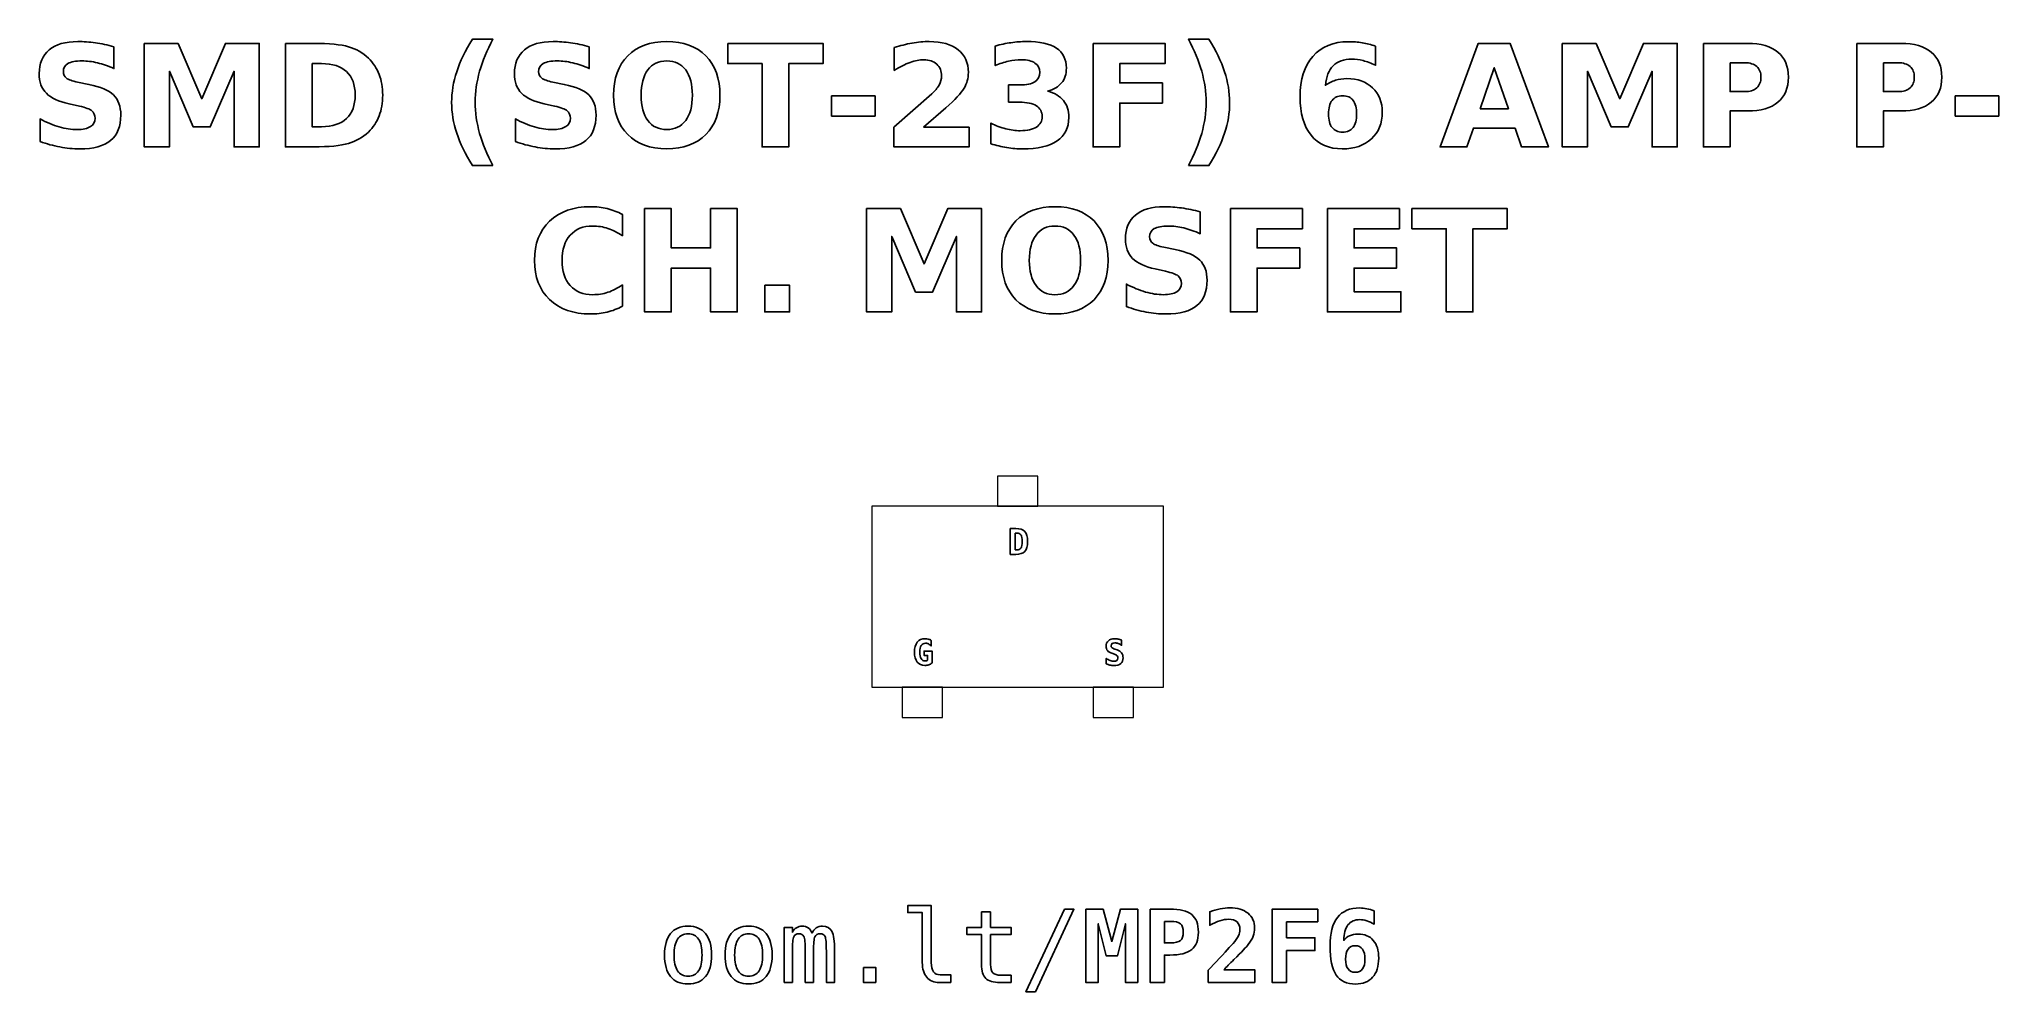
# Model space of a CAD drawing. Header units: centimetres. Extents: x -11.47 to -9.52, y -15.24 to -14.3.
import ezdxf

# ---------------------------------------------------------------- set-up
doc = ezdxf.new("R2010")
doc.units = ezdxf.units.CM
doc.header["$MEASUREMENT"] = 0
doc.layers.add('Layer 1', color=7, linetype='Continuous')

msp = doc.modelspace()

# ---------------------------------------------------------------- linework, layer by layer
at = {"layer": 'Layer 1', "color": 7, "lineweight": 9}
for points in [[(-10.52, -14.76), (-10.48, -14.76), (-10.48, -14.73), (-10.52, -14.73), (-10.52, -14.76)], [(-10.645, -14.94), (-10.355, -14.94), (-10.355, -14.76), (-10.645, -14.76), (-10.645, -14.94)], [(-10.615, -14.97), (-10.575, -14.97), (-10.575, -14.94), (-10.615, -14.94), (-10.615, -14.97)], [(-10.425, -14.97), (-10.385, -14.97), (-10.385, -14.94), (-10.425, -14.94), (-10.425, -14.97)]]:
    msp.add_lwpolyline(points, close=True, dxfattribs=at)
at = {"layer": 'Layer 1', "color": 250}
for points, knots in [([(-11.39898, -14.30285), (-11.39898, -14.30285), (-11.39898, -14.3246), (-11.39898, -14.3246), (-11.39898, -14.3246), (-11.40463, -14.32208), (-11.41015, -14.32018), (-11.41551, -14.31889), (-11.41551, -14.31889), (-11.4209, -14.31759), (-11.42598, -14.31696), (-11.43075, -14.31696), (-11.43075, -14.31696), (-11.43708, -14.31696), (-11.44178, -14.31783), (-11.44482, -14.31957), (-11.44482, -14.31957), (-11.44785, -14.32133), (-11.44936, -14.32404), (-11.44936, -14.32771), (-11.44936, -14.32771), (-11.44936, -14.33046), (-11.44835, -14.33262), (-11.4463, -14.33415), (-11.4463, -14.33415), (-11.44425, -14.33568), (-11.44054, -14.33702), (-11.43515, -14.33812), (-11.43515, -14.33812), (-11.43515, -14.33812), (-11.42386, -14.34038), (-11.42386, -14.34038), (-11.42386, -14.34038), (-11.41241, -14.34269), (-11.4043, -14.34617), (-11.39948, -14.35087), (-11.39948, -14.35087), (-11.39465, -14.35555), (-11.39223, -14.36221), (-11.39223, -14.37084), (-11.39223, -14.37084), (-11.39223, -14.3822), (-11.39559, -14.39064), (-11.40232, -14.39617), (-11.40232, -14.39617), (-11.40905, -14.40169), (-11.41932, -14.40447), (-11.43315, -14.40447), (-11.43315, -14.40447), (-11.43969, -14.40447), (-11.44623, -14.40386), (-11.45279, -14.40261), (-11.45279, -14.40261), (-11.45935, -14.40136), (-11.46594, -14.39953), (-11.4725, -14.39711), (-11.4725, -14.39711), (-11.4725, -14.39711), (-11.4725, -14.37472), (-11.4725, -14.37472), (-11.4725, -14.37472), (-11.46594, -14.3782), (-11.45959, -14.38083), (-11.45345, -14.3826), (-11.45345, -14.3826), (-11.44731, -14.38436), (-11.44141, -14.38525), (-11.43572, -14.38525), (-11.43572, -14.38525), (-11.42993, -14.38525), (-11.42549, -14.38429), (-11.42241, -14.38236), (-11.42241, -14.38236), (-11.41932, -14.38043), (-11.4178, -14.37768), (-11.4178, -14.37408), (-11.4178, -14.37408), (-11.4178, -14.37088), (-11.41883, -14.36839), (-11.42092, -14.36665), (-11.42092, -14.36665), (-11.42302, -14.36491), (-11.42718, -14.36334), (-11.43344, -14.36197), (-11.43344, -14.36197), (-11.43344, -14.36197), (-11.44371, -14.35969), (-11.44371, -14.35969), (-11.44371, -14.35969), (-11.45399, -14.35748), (-11.46152, -14.35398), (-11.46627, -14.34915), (-11.46627, -14.34915), (-11.47102, -14.34433), (-11.47339, -14.33782), (-11.47339, -14.32966), (-11.47339, -14.32966), (-11.47339, -14.3194), (-11.47008, -14.31152), (-11.46347, -14.30602), (-11.46347, -14.30602), (-11.45686, -14.30049), (-11.44736, -14.29774), (-11.43494, -14.29774), (-11.43494, -14.29774), (-11.4293, -14.29774), (-11.42349, -14.29817), (-11.41751, -14.29901), (-11.41751, -14.29901), (-11.41154, -14.29986), (-11.40536, -14.30113), (-11.39898, -14.30285)], [0, 0, 0, 0, 0.0357143, 0.0357143, 0.0357143, 0.0357143, 0.0714286, 0.0714286, 0.0714286, 0.0714286, 0.1071429, 0.1071429, 0.1071429, 0.1071429, 0.1428571, 0.1428571, 0.1428571, 0.1428571, 0.1785714, 0.1785714, 0.1785714, 0.1785714, 0.2142857, 0.2142857, 0.2142857, 0.2142857, 0.25, 0.25, 0.25, 0.25, 0.2857143, 0.2857143, 0.2857143, 0.2857143, 0.3214286, 0.3214286, 0.3214286, 0.3214286, 0.3571429, 0.3571429, 0.3571429, 0.3571429, 0.3928571, 0.3928571, 0.3928571, 0.3928571, 0.4285714, 0.4285714, 0.4285714, 0.4285714, 0.4642857, 0.4642857, 0.4642857, 0.4642857, 0.5, 0.5, 0.5, 0.5, 0.5357143, 0.5357143, 0.5357143, 0.5357143, 0.5714286, 0.5714286, 0.5714286, 0.5714286, 0.6071429, 0.6071429, 0.6071429, 0.6071429, 0.6428571, 0.6428571, 0.6428571, 0.6428571, 0.6785714, 0.6785714, 0.6785714, 0.6785714, 0.7142857, 0.7142857, 0.7142857, 0.7142857, 0.75, 0.75, 0.75, 0.75, 0.7857143, 0.7857143, 0.7857143, 0.7857143, 0.8214286, 0.8214286, 0.8214286, 0.8214286, 0.8571429, 0.8571429, 0.8571429, 0.8571429, 0.8928571, 0.8928571, 0.8928571, 0.8928571, 0.9285714, 0.9285714, 0.9285714, 0.9285714, 0.9642857, 0.9642857, 0.9642857, 0.9642857, 1, 1, 1, 1]), ([(-11.36895, -14.2996), (-11.36895, -14.2996), (-11.3352, -14.2996), (-11.3352, -14.2996), (-11.3352, -14.2996), (-11.3352, -14.2996), (-11.31175, -14.35466), (-11.31175, -14.35466), (-11.31175, -14.35466), (-11.31175, -14.35466), (-11.28819, -14.2996), (-11.28819, -14.2996), (-11.28819, -14.2996), (-11.28819, -14.2996), (-11.25451, -14.2996), (-11.25451, -14.2996), (-11.25451, -14.2996), (-11.25451, -14.2996), (-11.25451, -14.40247), (-11.25451, -14.40247), (-11.25451, -14.40247), (-11.25451, -14.40247), (-11.27958, -14.40247), (-11.27958, -14.40247), (-11.27958, -14.40247), (-11.27958, -14.40247), (-11.27958, -14.32723), (-11.27958, -14.32723), (-11.27958, -14.32723), (-11.27958, -14.32723), (-11.30329, -14.38269), (-11.30329, -14.38269), (-11.30329, -14.38269), (-11.30329, -14.38269), (-11.3201, -14.38269), (-11.3201, -14.38269), (-11.3201, -14.38269), (-11.3201, -14.38269), (-11.34381, -14.32723), (-11.34381, -14.32723), (-11.34381, -14.32723), (-11.34381, -14.32723), (-11.34381, -14.40247), (-11.34381, -14.40247), (-11.34381, -14.40247), (-11.34381, -14.40247), (-11.36895, -14.40247), (-11.36895, -14.40247), (-11.36895, -14.40247), (-11.36895, -14.40247), (-11.36895, -14.2996), (-11.36895, -14.2996)], [0, 0, 0, 0, 0.0769231, 0.0769231, 0.0769231, 0.0769231, 0.1538462, 0.1538462, 0.1538462, 0.1538462, 0.2307692, 0.2307692, 0.2307692, 0.2307692, 0.3076923, 0.3076923, 0.3076923, 0.3076923, 0.3846154, 0.3846154, 0.3846154, 0.3846154, 0.4615385, 0.4615385, 0.4615385, 0.4615385, 0.5384615, 0.5384615, 0.5384615, 0.5384615, 0.6153846, 0.6153846, 0.6153846, 0.6153846, 0.6923077, 0.6923077, 0.6923077, 0.6923077, 0.7692308, 0.7692308, 0.7692308, 0.7692308, 0.8461538, 0.8461538, 0.8461538, 0.8461538, 0.9230769, 0.9230769, 0.9230769, 0.9230769, 1, 1, 1, 1]), ([(-11.22852, -14.2996), (-11.22852, -14.2996), (-11.20053, -14.2996), (-11.20053, -14.2996), (-11.20053, -14.2996), (-11.18492, -14.2996), (-11.1733, -14.30071), (-11.16566, -14.30294), (-11.16566, -14.30294), (-11.15801, -14.30517), (-11.15145, -14.30894), (-11.14597, -14.31428), (-11.14597, -14.31428), (-11.14115, -14.31891), (-11.13758, -14.32427), (-11.13522, -14.33034), (-11.13522, -14.33034), (-11.1329, -14.33638), (-11.13172, -14.34325), (-11.13172, -14.35094), (-11.13172, -14.35094), (-11.13172, -14.3587), (-11.1329, -14.36562), (-11.13522, -14.37171), (-11.13522, -14.37171), (-11.13758, -14.3778), (-11.14115, -14.38316), (-11.14597, -14.38779), (-11.14597, -14.38779), (-11.1515, -14.39313), (-11.15811, -14.3969), (-11.16582, -14.39913), (-11.16582, -14.39913), (-11.17354, -14.40136), (-11.18511, -14.40247), (-11.20053, -14.40247), (-11.20053, -14.40247), (-11.20053, -14.40247), (-11.22852, -14.40247), (-11.22852, -14.40247), (-11.22852, -14.40247), (-11.22852, -14.40247), (-11.22852, -14.2996), (-11.22852, -14.2996)], [0, 0, 0, 0, 0.0909091, 0.0909091, 0.0909091, 0.0909091, 0.1818182, 0.1818182, 0.1818182, 0.1818182, 0.2727273, 0.2727273, 0.2727273, 0.2727273, 0.3636364, 0.3636364, 0.3636364, 0.3636364, 0.4545455, 0.4545455, 0.4545455, 0.4545455, 0.5454545, 0.5454545, 0.5454545, 0.5454545, 0.6363636, 0.6363636, 0.6363636, 0.6363636, 0.7272727, 0.7272727, 0.7272727, 0.7272727, 0.8181818, 0.8181818, 0.8181818, 0.8181818, 0.9090909, 0.9090909, 0.9090909, 0.9090909, 1, 1, 1, 1]), ([(-11.02203, -14.42107), (-11.02203, -14.42107), (-11.04249, -14.42107), (-11.04249, -14.42107), (-11.04249, -14.42107), (-11.04952, -14.40974), (-11.05472, -14.39894), (-11.05806, -14.38871), (-11.05806, -14.38871), (-11.06142, -14.3785), (-11.06309, -14.36837), (-11.06309, -14.3583), (-11.06309, -14.3583), (-11.06309, -14.34824), (-11.0614, -14.33805), (-11.05804, -14.32775), (-11.05804, -14.32775), (-11.05465, -14.31743), (-11.04948, -14.30666), (-11.04249, -14.29539), (-11.04249, -14.29539), (-11.04249, -14.29539), (-11.02203, -14.29539), (-11.02203, -14.29539), (-11.02203, -14.29539), (-11.02791, -14.30628), (-11.03231, -14.31693), (-11.03525, -14.32733), (-11.03525, -14.32733), (-11.03819, -14.33772), (-11.03967, -14.348), (-11.03967, -14.35816), (-11.03967, -14.35816), (-11.03967, -14.36832), (-11.03821, -14.3786), (-11.0353, -14.38904), (-11.0353, -14.38904), (-11.03238, -14.39946), (-11.02796, -14.41014), (-11.02203, -14.42107)], [0, 0, 0, 0, 0.1, 0.1, 0.1, 0.1, 0.2, 0.2, 0.2, 0.2, 0.3, 0.3, 0.3, 0.3, 0.4, 0.4, 0.4, 0.4, 0.5, 0.5, 0.5, 0.5, 0.6, 0.6, 0.6, 0.6, 0.7, 0.7, 0.7, 0.7, 0.8, 0.8, 0.8, 0.8, 0.9, 0.9, 0.9, 0.9, 1, 1, 1, 1]), ([(-10.92619, -14.30285), (-10.92619, -14.30285), (-10.92619, -14.3246), (-10.92619, -14.3246), (-10.92619, -14.3246), (-10.93184, -14.32208), (-10.93736, -14.32018), (-10.94272, -14.31889), (-10.94272, -14.31889), (-10.94811, -14.31759), (-10.95319, -14.31696), (-10.95796, -14.31696), (-10.95796, -14.31696), (-10.96429, -14.31696), (-10.96899, -14.31783), (-10.97203, -14.31957), (-10.97203, -14.31957), (-10.97506, -14.32133), (-10.97657, -14.32404), (-10.97657, -14.32771), (-10.97657, -14.32771), (-10.97657, -14.33046), (-10.97556, -14.33262), (-10.97351, -14.33415), (-10.97351, -14.33415), (-10.97146, -14.33568), (-10.96775, -14.33702), (-10.96236, -14.33812), (-10.96236, -14.33812), (-10.96236, -14.33812), (-10.95107, -14.34038), (-10.95107, -14.34038), (-10.95107, -14.34038), (-10.93962, -14.34269), (-10.93151, -14.34617), (-10.92669, -14.35087), (-10.92669, -14.35087), (-10.92186, -14.35555), (-10.91944, -14.36221), (-10.91944, -14.37084), (-10.91944, -14.37084), (-10.91944, -14.3822), (-10.9228, -14.39064), (-10.92953, -14.39617), (-10.92953, -14.39617), (-10.93626, -14.40169), (-10.94653, -14.40447), (-10.96036, -14.40447), (-10.96036, -14.40447), (-10.9669, -14.40447), (-10.97344, -14.40386), (-10.98, -14.40261), (-10.98, -14.40261), (-10.98656, -14.40136), (-10.99315, -14.39953), (-10.99971, -14.39711), (-10.99971, -14.39711), (-10.99971, -14.39711), (-10.99971, -14.37472), (-10.99971, -14.37472), (-10.99971, -14.37472), (-10.99315, -14.3782), (-10.9868, -14.38083), (-10.98066, -14.3826), (-10.98066, -14.3826), (-10.97452, -14.38436), (-10.96862, -14.38525), (-10.96293, -14.38525), (-10.96293, -14.38525), (-10.95714, -14.38525), (-10.9527, -14.38429), (-10.94962, -14.38236), (-10.94962, -14.38236), (-10.94653, -14.38043), (-10.94501, -14.37768), (-10.94501, -14.37408), (-10.94501, -14.37408), (-10.94501, -14.37088), (-10.94604, -14.36839), (-10.94813, -14.36665), (-10.94813, -14.36665), (-10.95023, -14.36491), (-10.95439, -14.36334), (-10.96065, -14.36197), (-10.96065, -14.36197), (-10.96065, -14.36197), (-10.97092, -14.35969), (-10.97092, -14.35969), (-10.97092, -14.35969), (-10.9812, -14.35748), (-10.98873, -14.35398), (-10.99348, -14.34915), (-10.99348, -14.34915), (-10.99823, -14.34433), (-11.0006, -14.33782), (-11.0006, -14.32966), (-11.0006, -14.32966), (-11.0006, -14.3194), (-10.99729, -14.31152), (-10.99068, -14.30602), (-10.99068, -14.30602), (-10.98407, -14.30049), (-10.97457, -14.29774), (-10.96215, -14.29774), (-10.96215, -14.29774), (-10.95651, -14.29774), (-10.9507, -14.29817), (-10.94472, -14.29901), (-10.94472, -14.29901), (-10.93875, -14.29986), (-10.93257, -14.30113), (-10.92619, -14.30285)], [0, 0, 0, 0, 0.0357143, 0.0357143, 0.0357143, 0.0357143, 0.0714286, 0.0714286, 0.0714286, 0.0714286, 0.1071429, 0.1071429, 0.1071429, 0.1071429, 0.1428571, 0.1428571, 0.1428571, 0.1428571, 0.1785714, 0.1785714, 0.1785714, 0.1785714, 0.2142857, 0.2142857, 0.2142857, 0.2142857, 0.25, 0.25, 0.25, 0.25, 0.2857143, 0.2857143, 0.2857143, 0.2857143, 0.3214286, 0.3214286, 0.3214286, 0.3214286, 0.3571429, 0.3571429, 0.3571429, 0.3571429, 0.3928571, 0.3928571, 0.3928571, 0.3928571, 0.4285714, 0.4285714, 0.4285714, 0.4285714, 0.4642857, 0.4642857, 0.4642857, 0.4642857, 0.5, 0.5, 0.5, 0.5, 0.5357143, 0.5357143, 0.5357143, 0.5357143, 0.5714286, 0.5714286, 0.5714286, 0.5714286, 0.6071429, 0.6071429, 0.6071429, 0.6071429, 0.6428571, 0.6428571, 0.6428571, 0.6428571, 0.6785714, 0.6785714, 0.6785714, 0.6785714, 0.7142857, 0.7142857, 0.7142857, 0.7142857, 0.75, 0.75, 0.75, 0.75, 0.7857143, 0.7857143, 0.7857143, 0.7857143, 0.8214286, 0.8214286, 0.8214286, 0.8214286, 0.8571429, 0.8571429, 0.8571429, 0.8571429, 0.8928571, 0.8928571, 0.8928571, 0.8928571, 0.9285714, 0.9285714, 0.9285714, 0.9285714, 0.9642857, 0.9642857, 0.9642857, 0.9642857, 1, 1, 1, 1]), ([(-10.84917, -14.29774), (-10.83264, -14.29774), (-10.81968, -14.30247), (-10.81032, -14.31195), (-10.81032, -14.31195), (-10.80094, -14.3214), (-10.79626, -14.33445), (-10.79626, -14.35113), (-10.79626, -14.35113), (-10.79626, -14.36776), (-10.80094, -14.38081), (-10.81032, -14.39026), (-10.81032, -14.39026), (-10.81968, -14.39974), (-10.83264, -14.40447), (-10.84917, -14.40447), (-10.84917, -14.40447), (-10.86566, -14.40447), (-10.87859, -14.39974), (-10.888, -14.39026), (-10.888, -14.39026), (-10.89738, -14.38081), (-10.90209, -14.36776), (-10.90209, -14.35113), (-10.90209, -14.35113), (-10.90209, -14.33445), (-10.89738, -14.3214), (-10.888, -14.31195), (-10.888, -14.31195), (-10.87859, -14.30247), (-10.86566, -14.29774), (-10.84917, -14.29774)], [0, 0, 0, 0, 0.125, 0.125, 0.125, 0.125, 0.25, 0.25, 0.25, 0.25, 0.375, 0.375, 0.375, 0.375, 0.5, 0.5, 0.5, 0.5, 0.625, 0.625, 0.625, 0.625, 0.75, 0.75, 0.75, 0.75, 0.875, 0.875, 0.875, 0.875, 1, 1, 1, 1]), ([(-10.78847, -14.2996), (-10.78847, -14.2996), (-10.69367, -14.2996), (-10.69367, -14.2996), (-10.69367, -14.2996), (-10.69367, -14.2996), (-10.69367, -14.31966), (-10.69367, -14.31966), (-10.69367, -14.31966), (-10.69367, -14.31966), (-10.72777, -14.31966), (-10.72777, -14.31966), (-10.72777, -14.31966), (-10.72777, -14.31966), (-10.72777, -14.40247), (-10.72777, -14.40247), (-10.72777, -14.40247), (-10.72777, -14.40247), (-10.7543, -14.40247), (-10.7543, -14.40247), (-10.7543, -14.40247), (-10.7543, -14.40247), (-10.7543, -14.31966), (-10.7543, -14.31966), (-10.7543, -14.31966), (-10.7543, -14.31966), (-10.78847, -14.31966), (-10.78847, -14.31966), (-10.78847, -14.31966), (-10.78847, -14.31966), (-10.78847, -14.2996), (-10.78847, -14.2996)], [0, 0, 0, 0, 0.125, 0.125, 0.125, 0.125, 0.25, 0.25, 0.25, 0.25, 0.375, 0.375, 0.375, 0.375, 0.5, 0.5, 0.5, 0.5, 0.625, 0.625, 0.625, 0.625, 0.75, 0.75, 0.75, 0.75, 0.875, 0.875, 0.875, 0.875, 1, 1, 1, 1]), ([(-10.59367, -14.38297), (-10.59367, -14.38297), (-10.54839, -14.38297), (-10.54839, -14.38297), (-10.54839, -14.38297), (-10.54839, -14.38297), (-10.54839, -14.40247), (-10.54839, -14.40247), (-10.54839, -14.40247), (-10.54839, -14.40247), (-10.62316, -14.40247), (-10.62316, -14.40247), (-10.62316, -14.40247), (-10.62316, -14.40247), (-10.62316, -14.38297), (-10.62316, -14.38297), (-10.62316, -14.38297), (-10.62316, -14.38297), (-10.5856, -14.34984), (-10.5856, -14.34984), (-10.5856, -14.34984), (-10.58224, -14.3468), (-10.57977, -14.34384), (-10.57817, -14.34095), (-10.57817, -14.34095), (-10.57655, -14.33805), (-10.57575, -14.33504), (-10.57575, -14.33191), (-10.57575, -14.33191), (-10.57575, -14.32709), (-10.57737, -14.32321), (-10.58061, -14.32027), (-10.58061, -14.32027), (-10.58384, -14.31733), (-10.58814, -14.31588), (-10.59353, -14.31588), (-10.59353, -14.31588), (-10.59766, -14.31588), (-10.60218, -14.31677), (-10.6071, -14.31853), (-10.6071, -14.31853), (-10.61201, -14.3203), (-10.61728, -14.32293), (-10.62288, -14.32641), (-10.62288, -14.32641), (-10.62288, -14.32641), (-10.62288, -14.30381), (-10.62288, -14.30381), (-10.62288, -14.30381), (-10.6169, -14.30184), (-10.611, -14.30033), (-10.60517, -14.2993), (-10.60517, -14.2993), (-10.59933, -14.29826), (-10.59362, -14.29774), (-10.588, -14.29774), (-10.588, -14.29774), (-10.5757, -14.29774), (-10.56613, -14.30045), (-10.55931, -14.30588), (-10.55931, -14.30588), (-10.55249, -14.31129), (-10.54908, -14.31884), (-10.54908, -14.32855), (-10.54908, -14.32855), (-10.54908, -14.33415), (-10.55053, -14.33937), (-10.55343, -14.34422), (-10.55343, -14.34422), (-10.55632, -14.34906), (-10.56241, -14.35555), (-10.57168, -14.36369), (-10.57168, -14.36369), (-10.57168, -14.36369), (-10.59367, -14.38297), (-10.59367, -14.38297)], [0, 0, 0, 0, 0.0526316, 0.0526316, 0.0526316, 0.0526316, 0.1052632, 0.1052632, 0.1052632, 0.1052632, 0.1578947, 0.1578947, 0.1578947, 0.1578947, 0.2105263, 0.2105263, 0.2105263, 0.2105263, 0.2631579, 0.2631579, 0.2631579, 0.2631579, 0.3157895, 0.3157895, 0.3157895, 0.3157895, 0.3684211, 0.3684211, 0.3684211, 0.3684211, 0.4210526, 0.4210526, 0.4210526, 0.4210526, 0.4736842, 0.4736842, 0.4736842, 0.4736842, 0.5263158, 0.5263158, 0.5263158, 0.5263158, 0.5789474, 0.5789474, 0.5789474, 0.5789474, 0.6315789, 0.6315789, 0.6315789, 0.6315789, 0.6842105, 0.6842105, 0.6842105, 0.6842105, 0.7368421, 0.7368421, 0.7368421, 0.7368421, 0.7894737, 0.7894737, 0.7894737, 0.7894737, 0.8421053, 0.8421053, 0.8421053, 0.8421053, 0.8947368, 0.8947368, 0.8947368, 0.8947368, 0.9473684, 0.9473684, 0.9473684, 0.9473684, 1, 1, 1, 1]), ([(-10.47041, -14.34699), (-10.46349, -14.34878), (-10.4582, -14.35191), (-10.4546, -14.35633), (-10.4546, -14.35633), (-10.451, -14.36077), (-10.44919, -14.36639), (-10.44919, -14.37324), (-10.44919, -14.37324), (-10.44919, -14.38344), (-10.4531, -14.3912), (-10.4609, -14.39652), (-10.4609, -14.39652), (-10.46871, -14.40181), (-10.4801, -14.40447), (-10.49508, -14.40447), (-10.49508, -14.40447), (-10.50037, -14.40447), (-10.50566, -14.40405), (-10.51098, -14.4032), (-10.51098, -14.4032), (-10.51627, -14.40235), (-10.52151, -14.40106), (-10.52671, -14.39937), (-10.52671, -14.39937), (-10.52671, -14.39937), (-10.52671, -14.3789), (-10.52671, -14.3789), (-10.52671, -14.3789), (-10.52175, -14.38137), (-10.51683, -14.38326), (-10.51194, -14.38453), (-10.51194, -14.38453), (-10.50705, -14.38577), (-10.50223, -14.38641), (-10.4975, -14.38641), (-10.4975, -14.38641), (-10.49047, -14.38641), (-10.48508, -14.38518), (-10.48134, -14.38276), (-10.48134, -14.38276), (-10.4776, -14.38032), (-10.47572, -14.37684), (-10.47572, -14.37227), (-10.47572, -14.37227), (-10.47572, -14.36759), (-10.47765, -14.36404), (-10.48148, -14.36164), (-10.48148, -14.36164), (-10.48532, -14.35922), (-10.49098, -14.35802), (-10.49846, -14.35802), (-10.49846, -14.35802), (-10.49846, -14.35802), (-10.50907, -14.35802), (-10.50907, -14.35802), (-10.50907, -14.35802), (-10.50907, -14.35802), (-10.50907, -14.34092), (-10.50907, -14.34092), (-10.50907, -14.34092), (-10.50907, -14.34092), (-10.49792, -14.34092), (-10.49792, -14.34092), (-10.49792, -14.34092), (-10.49124, -14.34092), (-10.4863, -14.33989), (-10.48304, -14.33779), (-10.48304, -14.33779), (-10.47977, -14.3357), (-10.47814, -14.33253), (-10.47814, -14.32827), (-10.47814, -14.32827), (-10.47814, -14.32432), (-10.47972, -14.32126), (-10.48289, -14.31912), (-10.48289, -14.31912), (-10.48607, -14.31696), (-10.49054, -14.31588), (-10.49632, -14.31588), (-10.49632, -14.31588), (-10.5006, -14.31588), (-10.50491, -14.31635), (-10.50928, -14.31731), (-10.50928, -14.31731), (-10.51363, -14.31827), (-10.51796, -14.31971), (-10.52229, -14.32159), (-10.52229, -14.32159), (-10.52229, -14.32159), (-10.52229, -14.30216), (-10.52229, -14.30216), (-10.52229, -14.30216), (-10.51704, -14.30068), (-10.51187, -14.29958), (-10.50672, -14.29885), (-10.50672, -14.29885), (-10.50157, -14.29812), (-10.49654, -14.29774), (-10.49157, -14.29774), (-10.49157, -14.29774), (-10.47821, -14.29774), (-10.4682, -14.29993), (-10.46156, -14.30433), (-10.46156, -14.30433), (-10.45493, -14.3087), (-10.45162, -14.31531), (-10.45162, -14.32413), (-10.45162, -14.32413), (-10.45162, -14.33013), (-10.45319, -14.33507), (-10.45637, -14.3389), (-10.45637, -14.3389), (-10.45954, -14.34273), (-10.46422, -14.34544), (-10.47041, -14.34699)], [0, 0, 0, 0, 0.0344828, 0.0344828, 0.0344828, 0.0344828, 0.0689655, 0.0689655, 0.0689655, 0.0689655, 0.1034483, 0.1034483, 0.1034483, 0.1034483, 0.137931, 0.137931, 0.137931, 0.137931, 0.1724138, 0.1724138, 0.1724138, 0.1724138, 0.2068966, 0.2068966, 0.2068966, 0.2068966, 0.2413793, 0.2413793, 0.2413793, 0.2413793, 0.2758621, 0.2758621, 0.2758621, 0.2758621, 0.3103448, 0.3103448, 0.3103448, 0.3103448, 0.3448276, 0.3448276, 0.3448276, 0.3448276, 0.3793103, 0.3793103, 0.3793103, 0.3793103, 0.4137931, 0.4137931, 0.4137931, 0.4137931, 0.4482759, 0.4482759, 0.4482759, 0.4482759, 0.4827586, 0.4827586, 0.4827586, 0.4827586, 0.5172414, 0.5172414, 0.5172414, 0.5172414, 0.5517241, 0.5517241, 0.5517241, 0.5517241, 0.5862069, 0.5862069, 0.5862069, 0.5862069, 0.6206897, 0.6206897, 0.6206897, 0.6206897, 0.6551724, 0.6551724, 0.6551724, 0.6551724, 0.6896552, 0.6896552, 0.6896552, 0.6896552, 0.7241379, 0.7241379, 0.7241379, 0.7241379, 0.7586207, 0.7586207, 0.7586207, 0.7586207, 0.7931034, 0.7931034, 0.7931034, 0.7931034, 0.8275862, 0.8275862, 0.8275862, 0.8275862, 0.862069, 0.862069, 0.862069, 0.862069, 0.8965517, 0.8965517, 0.8965517, 0.8965517, 0.9310345, 0.9310345, 0.9310345, 0.9310345, 0.9655172, 0.9655172, 0.9655172, 0.9655172, 1, 1, 1, 1]), ([(-10.42499, -14.2996), (-10.42499, -14.2996), (-10.3534, -14.2996), (-10.3534, -14.2996), (-10.3534, -14.2996), (-10.3534, -14.2996), (-10.3534, -14.31966), (-10.3534, -14.31966), (-10.3534, -14.31966), (-10.3534, -14.31966), (-10.39846, -14.31966), (-10.39846, -14.31966), (-10.39846, -14.31966), (-10.39846, -14.31966), (-10.39846, -14.33881), (-10.39846, -14.33881), (-10.39846, -14.33881), (-10.39846, -14.33881), (-10.35608, -14.33881), (-10.35608, -14.33881), (-10.35608, -14.33881), (-10.35608, -14.33881), (-10.35608, -14.35887), (-10.35608, -14.35887), (-10.35608, -14.35887), (-10.35608, -14.35887), (-10.39846, -14.35887), (-10.39846, -14.35887), (-10.39846, -14.35887), (-10.39846, -14.35887), (-10.39846, -14.40247), (-10.39846, -14.40247), (-10.39846, -14.40247), (-10.39846, -14.40247), (-10.42499, -14.40247), (-10.42499, -14.40247), (-10.42499, -14.40247), (-10.42499, -14.40247), (-10.42499, -14.2996), (-10.42499, -14.2996)], [0, 0, 0, 0, 0.1, 0.1, 0.1, 0.1, 0.2, 0.2, 0.2, 0.2, 0.3, 0.3, 0.3, 0.3, 0.4, 0.4, 0.4, 0.4, 0.5, 0.5, 0.5, 0.5, 0.6, 0.6, 0.6, 0.6, 0.7, 0.7, 0.7, 0.7, 0.8, 0.8, 0.8, 0.8, 0.9, 0.9, 0.9, 0.9, 1, 1, 1, 1]), ([(-10.33026, -14.42107), (-10.32438, -14.41014), (-10.31996, -14.39946), (-10.31702, -14.38904), (-10.31702, -14.38904), (-10.31408, -14.3786), (-10.31262, -14.36832), (-10.31262, -14.35816), (-10.31262, -14.35816), (-10.31262, -14.348), (-10.31408, -14.33772), (-10.31702, -14.32733), (-10.31702, -14.32733), (-10.31996, -14.31693), (-10.32438, -14.30628), (-10.33026, -14.29539), (-10.33026, -14.29539), (-10.33026, -14.29539), (-10.3098, -14.29539), (-10.3098, -14.29539), (-10.3098, -14.29539), (-10.30282, -14.30666), (-10.29764, -14.31743), (-10.29425, -14.32775), (-10.29425, -14.32775), (-10.29089, -14.33805), (-10.2892, -14.34824), (-10.2892, -14.3583), (-10.2892, -14.3583), (-10.2892, -14.36837), (-10.29087, -14.3785), (-10.29423, -14.38871), (-10.29423, -14.38871), (-10.29757, -14.39894), (-10.30277, -14.40974), (-10.3098, -14.42107), (-10.3098, -14.42107), (-10.3098, -14.42107), (-10.33026, -14.42107), (-10.33026, -14.42107)], [0, 0, 0, 0, 0.1, 0.1, 0.1, 0.1, 0.2, 0.2, 0.2, 0.2, 0.3, 0.3, 0.3, 0.3, 0.4, 0.4, 0.4, 0.4, 0.5, 0.5, 0.5, 0.5, 0.6, 0.6, 0.6, 0.6, 0.7, 0.7, 0.7, 0.7, 0.8, 0.8, 0.8, 0.8, 0.9, 0.9, 0.9, 0.9, 1, 1, 1, 1]), ([(-10.14409, -14.30228), (-10.14409, -14.30228), (-10.14409, -14.32131), (-10.14409, -14.32131), (-10.14409, -14.32131), (-10.14846, -14.31924), (-10.15255, -14.31771), (-10.15641, -14.31672), (-10.15641, -14.31672), (-10.16027, -14.31573), (-10.16405, -14.31524), (-10.16772, -14.31524), (-10.16772, -14.31524), (-10.17563, -14.31524), (-10.18176, -14.31743), (-10.18618, -14.32183), (-10.18618, -14.32183), (-10.19058, -14.3262), (-10.19317, -14.33271), (-10.1939, -14.34135), (-10.1939, -14.34135), (-10.19087, -14.33911), (-10.18757, -14.33742), (-10.18404, -14.33629), (-10.18404, -14.33629), (-10.18052, -14.33516), (-10.17666, -14.3346), (-10.17247, -14.3346), (-10.17247, -14.3346), (-10.16196, -14.3346), (-10.15347, -14.33768), (-10.14703, -14.34384), (-10.14703, -14.34384), (-10.14056, -14.34998), (-10.13734, -14.35804), (-10.13734, -14.36802), (-10.13734, -14.36802), (-10.13734, -14.37905), (-10.14094, -14.38787), (-10.14816, -14.39452), (-10.14816, -14.39452), (-10.15535, -14.40115), (-10.16504, -14.40447), (-10.17715, -14.40447), (-10.17715, -14.40447), (-10.19051, -14.40447), (-10.20086, -14.39995), (-10.2082, -14.39092), (-10.2082, -14.39092), (-10.21551, -14.38191), (-10.21918, -14.3691), (-10.21918, -14.35252), (-10.21918, -14.35252), (-10.21918, -14.33554), (-10.2149, -14.32218), (-10.20634, -14.31247), (-10.20634, -14.31247), (-10.19776, -14.30275), (-10.18602, -14.29788), (-10.17109, -14.29788), (-10.17109, -14.29788), (-10.16636, -14.29788), (-10.16177, -14.29826), (-10.1573, -14.29899), (-10.1573, -14.29899), (-10.15286, -14.29972), (-10.14846, -14.30082), (-10.14409, -14.30228)], [0, 0, 0, 0, 0.0588235, 0.0588235, 0.0588235, 0.0588235, 0.1176471, 0.1176471, 0.1176471, 0.1176471, 0.1764706, 0.1764706, 0.1764706, 0.1764706, 0.2352941, 0.2352941, 0.2352941, 0.2352941, 0.2941176, 0.2941176, 0.2941176, 0.2941176, 0.3529412, 0.3529412, 0.3529412, 0.3529412, 0.4117647, 0.4117647, 0.4117647, 0.4117647, 0.4705882, 0.4705882, 0.4705882, 0.4705882, 0.5294118, 0.5294118, 0.5294118, 0.5294118, 0.5882353, 0.5882353, 0.5882353, 0.5882353, 0.6470588, 0.6470588, 0.6470588, 0.6470588, 0.7058824, 0.7058824, 0.7058824, 0.7058824, 0.7647059, 0.7647059, 0.7647059, 0.7647059, 0.8235294, 0.8235294, 0.8235294, 0.8235294, 0.8823529, 0.8823529, 0.8823529, 0.8823529, 0.9411765, 0.9411765, 0.9411765, 0.9411765, 1, 1, 1, 1]), ([(-10.00523, -14.38375), (-10.00523, -14.38375), (-10.04672, -14.38375), (-10.04672, -14.38375), (-10.04672, -14.38375), (-10.04672, -14.38375), (-10.05326, -14.40247), (-10.05326, -14.40247), (-10.05326, -14.40247), (-10.05326, -14.40247), (-10.07993, -14.40247), (-10.07993, -14.40247), (-10.07993, -14.40247), (-10.07993, -14.40247), (-10.04183, -14.2996), (-10.04183, -14.2996), (-10.04183, -14.2996), (-10.04183, -14.2996), (-10.0102, -14.2996), (-10.0102, -14.2996), (-10.0102, -14.2996), (-10.0102, -14.2996), (-9.9721, -14.40247), (-9.9721, -14.40247), (-9.9721, -14.40247), (-9.9721, -14.40247), (-9.99877, -14.40247), (-9.99877, -14.40247), (-9.99877, -14.40247), (-9.99877, -14.40247), (-10.00523, -14.38375), (-10.00523, -14.38375)], [0, 0, 0, 0, 0.125, 0.125, 0.125, 0.125, 0.25, 0.25, 0.25, 0.25, 0.375, 0.375, 0.375, 0.375, 0.5, 0.5, 0.5, 0.5, 0.625, 0.625, 0.625, 0.625, 0.75, 0.75, 0.75, 0.75, 0.875, 0.875, 0.875, 0.875, 1, 1, 1, 1]), ([(-9.95843, -14.2996), (-9.95843, -14.2996), (-9.92468, -14.2996), (-9.92468, -14.2996), (-9.92468, -14.2996), (-9.92468, -14.2996), (-9.90123, -14.35466), (-9.90123, -14.35466), (-9.90123, -14.35466), (-9.90123, -14.35466), (-9.87767, -14.2996), (-9.87767, -14.2996), (-9.87767, -14.2996), (-9.87767, -14.2996), (-9.84399, -14.2996), (-9.84399, -14.2996), (-9.84399, -14.2996), (-9.84399, -14.2996), (-9.84399, -14.40247), (-9.84399, -14.40247), (-9.84399, -14.40247), (-9.84399, -14.40247), (-9.86906, -14.40247), (-9.86906, -14.40247), (-9.86906, -14.40247), (-9.86906, -14.40247), (-9.86906, -14.32723), (-9.86906, -14.32723), (-9.86906, -14.32723), (-9.86906, -14.32723), (-9.89277, -14.38269), (-9.89277, -14.38269), (-9.89277, -14.38269), (-9.89277, -14.38269), (-9.90958, -14.38269), (-9.90958, -14.38269), (-9.90958, -14.38269), (-9.90958, -14.38269), (-9.93329, -14.32723), (-9.93329, -14.32723), (-9.93329, -14.32723), (-9.93329, -14.32723), (-9.93329, -14.40247), (-9.93329, -14.40247), (-9.93329, -14.40247), (-9.93329, -14.40247), (-9.95843, -14.40247), (-9.95843, -14.40247), (-9.95843, -14.40247), (-9.95843, -14.40247), (-9.95843, -14.2996), (-9.95843, -14.2996)], [0, 0, 0, 0, 0.0769231, 0.0769231, 0.0769231, 0.0769231, 0.1538462, 0.1538462, 0.1538462, 0.1538462, 0.2307692, 0.2307692, 0.2307692, 0.2307692, 0.3076923, 0.3076923, 0.3076923, 0.3076923, 0.3846154, 0.3846154, 0.3846154, 0.3846154, 0.4615385, 0.4615385, 0.4615385, 0.4615385, 0.5384615, 0.5384615, 0.5384615, 0.5384615, 0.6153846, 0.6153846, 0.6153846, 0.6153846, 0.6923077, 0.6923077, 0.6923077, 0.6923077, 0.7692308, 0.7692308, 0.7692308, 0.7692308, 0.8461538, 0.8461538, 0.8461538, 0.8461538, 0.9230769, 0.9230769, 0.9230769, 0.9230769, 1, 1, 1, 1]), ([(-9.818, -14.2996), (-9.818, -14.2996), (-9.77398, -14.2996), (-9.77398, -14.2996), (-9.77398, -14.2996), (-9.76088, -14.2996), (-9.75083, -14.30252), (-9.74382, -14.30833), (-9.74382, -14.30833), (-9.73682, -14.31414), (-9.73331, -14.32241), (-9.73331, -14.33316), (-9.73331, -14.33316), (-9.73331, -14.34393), (-9.73682, -14.35223), (-9.74382, -14.35804), (-9.74382, -14.35804), (-9.75083, -14.36385), (-9.76088, -14.36677), (-9.77398, -14.36677), (-9.77398, -14.36677), (-9.77398, -14.36677), (-9.79147, -14.36677), (-9.79147, -14.36677), (-9.79147, -14.36677), (-9.79147, -14.36677), (-9.79147, -14.40247), (-9.79147, -14.40247), (-9.79147, -14.40247), (-9.79147, -14.40247), (-9.818, -14.40247), (-9.818, -14.40247), (-9.818, -14.40247), (-9.818, -14.40247), (-9.818, -14.2996), (-9.818, -14.2996)], [0, 0, 0, 0, 0.1111111, 0.1111111, 0.1111111, 0.1111111, 0.2222222, 0.2222222, 0.2222222, 0.2222222, 0.3333333, 0.3333333, 0.3333333, 0.3333333, 0.4444444, 0.4444444, 0.4444444, 0.4444444, 0.5555556, 0.5555556, 0.5555556, 0.5555556, 0.6666667, 0.6666667, 0.6666667, 0.6666667, 0.7777778, 0.7777778, 0.7777778, 0.7777778, 0.8888889, 0.8888889, 0.8888889, 0.8888889, 1, 1, 1, 1]), ([(-9.66546, -14.2996), (-9.66546, -14.2996), (-9.62144, -14.2996), (-9.62144, -14.2996), (-9.62144, -14.2996), (-9.60834, -14.2996), (-9.59829, -14.30252), (-9.59128, -14.30833), (-9.59128, -14.30833), (-9.58428, -14.31414), (-9.58077, -14.32241), (-9.58077, -14.33316), (-9.58077, -14.33316), (-9.58077, -14.34393), (-9.58428, -14.35223), (-9.59128, -14.35804), (-9.59128, -14.35804), (-9.59829, -14.36385), (-9.60834, -14.36677), (-9.62144, -14.36677), (-9.62144, -14.36677), (-9.62144, -14.36677), (-9.63893, -14.36677), (-9.63893, -14.36677), (-9.63893, -14.36677), (-9.63893, -14.36677), (-9.63893, -14.40247), (-9.63893, -14.40247), (-9.63893, -14.40247), (-9.63893, -14.40247), (-9.66546, -14.40247), (-9.66546, -14.40247), (-9.66546, -14.40247), (-9.66546, -14.40247), (-9.66546, -14.2996), (-9.66546, -14.2996)], [0, 0, 0, 0, 0.1111111, 0.1111111, 0.1111111, 0.1111111, 0.2222222, 0.2222222, 0.2222222, 0.2222222, 0.3333333, 0.3333333, 0.3333333, 0.3333333, 0.4444444, 0.4444444, 0.4444444, 0.4444444, 0.5555556, 0.5555556, 0.5555556, 0.5555556, 0.6666667, 0.6666667, 0.6666667, 0.6666667, 0.7777778, 0.7777778, 0.7777778, 0.7777778, 0.8888889, 0.8888889, 0.8888889, 0.8888889, 1, 1, 1, 1]), ([(-11.20199, -14.31966), (-11.20199, -14.31966), (-11.20199, -14.38241), (-11.20199, -14.38241), (-11.20199, -14.38241), (-11.20199, -14.38241), (-11.19249, -14.38241), (-11.19249, -14.38241), (-11.19249, -14.38241), (-11.18165, -14.38241), (-11.17337, -14.37973), (-11.16766, -14.37434), (-11.16766, -14.37434), (-11.16194, -14.36898), (-11.15907, -14.36117), (-11.15907, -14.35094), (-11.15907, -14.35094), (-11.15907, -14.34073), (-11.16192, -14.33297), (-11.16761, -14.32766), (-11.16761, -14.32766), (-11.1733, -14.32232), (-11.1816, -14.31966), (-11.19249, -14.31966), (-11.19249, -14.31966), (-11.19249, -14.31966), (-11.20199, -14.31966), (-11.20199, -14.31966)], [0, 0, 0, 0, 0.1428571, 0.1428571, 0.1428571, 0.1428571, 0.2857143, 0.2857143, 0.2857143, 0.2857143, 0.4285714, 0.4285714, 0.4285714, 0.4285714, 0.5714286, 0.5714286, 0.5714286, 0.5714286, 0.7142857, 0.7142857, 0.7142857, 0.7142857, 0.8571429, 0.8571429, 0.8571429, 0.8571429, 1, 1, 1, 1]), ([(-10.84917, -14.31696), (-10.85726, -14.31696), (-10.86352, -14.31994), (-10.86799, -14.32592), (-10.86799, -14.32592), (-10.87243, -14.33189), (-10.87467, -14.34029), (-10.87467, -14.35113), (-10.87467, -14.35113), (-10.87467, -14.36195), (-10.87243, -14.37032), (-10.86799, -14.37629), (-10.86799, -14.37629), (-10.86352, -14.38227), (-10.85726, -14.38525), (-10.84917, -14.38525), (-10.84917, -14.38525), (-10.84103, -14.38525), (-10.83476, -14.38227), (-10.83029, -14.37629), (-10.83029, -14.37629), (-10.82584, -14.37032), (-10.82361, -14.36195), (-10.82361, -14.35113), (-10.82361, -14.35113), (-10.82361, -14.34029), (-10.82584, -14.33189), (-10.83029, -14.32592), (-10.83029, -14.32592), (-10.83476, -14.31994), (-10.84103, -14.31696), (-10.84917, -14.31696)], [0, 0, 0, 0, 0.125, 0.125, 0.125, 0.125, 0.25, 0.25, 0.25, 0.25, 0.375, 0.375, 0.375, 0.375, 0.5, 0.5, 0.5, 0.5, 0.625, 0.625, 0.625, 0.625, 0.75, 0.75, 0.75, 0.75, 0.875, 0.875, 0.875, 0.875, 1, 1, 1, 1]), ([(-10.04011, -14.36465), (-10.04011, -14.36465), (-10.01191, -14.36465), (-10.01191, -14.36465), (-10.01191, -14.36465), (-10.01191, -14.36465), (-10.02598, -14.32373), (-10.02598, -14.32373), (-10.02598, -14.32373), (-10.02598, -14.32373), (-10.04011, -14.36465), (-10.04011, -14.36465)], [0, 0, 0, 0, 0.3333333, 0.3333333, 0.3333333, 0.3333333, 0.6666667, 0.6666667, 0.6666667, 0.6666667, 1, 1, 1, 1]), ([(-9.79147, -14.31882), (-9.79147, -14.31882), (-9.79147, -14.34755), (-9.79147, -14.34755), (-9.79147, -14.34755), (-9.79147, -14.34755), (-9.7768, -14.34755), (-9.7768, -14.34755), (-9.7768, -14.34755), (-9.77165, -14.34755), (-9.76767, -14.34631), (-9.76487, -14.34379), (-9.76487, -14.34379), (-9.76207, -14.3413), (-9.76066, -14.33775), (-9.76066, -14.33316), (-9.76066, -14.33316), (-9.76066, -14.32855), (-9.76207, -14.32502), (-9.76487, -14.32253), (-9.76487, -14.32253), (-9.76767, -14.32006), (-9.77165, -14.31882), (-9.7768, -14.31882), (-9.7768, -14.31882), (-9.7768, -14.31882), (-9.79147, -14.31882), (-9.79147, -14.31882)], [0, 0, 0, 0, 0.1428571, 0.1428571, 0.1428571, 0.1428571, 0.2857143, 0.2857143, 0.2857143, 0.2857143, 0.4285714, 0.4285714, 0.4285714, 0.4285714, 0.5714286, 0.5714286, 0.5714286, 0.5714286, 0.7142857, 0.7142857, 0.7142857, 0.7142857, 0.8571429, 0.8571429, 0.8571429, 0.8571429, 1, 1, 1, 1]), ([(-9.63893, -14.31882), (-9.63893, -14.31882), (-9.63893, -14.34755), (-9.63893, -14.34755), (-9.63893, -14.34755), (-9.63893, -14.34755), (-9.62426, -14.34755), (-9.62426, -14.34755), (-9.62426, -14.34755), (-9.61911, -14.34755), (-9.61513, -14.34631), (-9.61233, -14.34379), (-9.61233, -14.34379), (-9.60953, -14.3413), (-9.60812, -14.33775), (-9.60812, -14.33316), (-9.60812, -14.33316), (-9.60812, -14.32855), (-9.60953, -14.32502), (-9.61233, -14.32253), (-9.61233, -14.32253), (-9.61513, -14.32006), (-9.61911, -14.31882), (-9.62426, -14.31882), (-9.62426, -14.31882), (-9.62426, -14.31882), (-9.63893, -14.31882), (-9.63893, -14.31882)], [0, 0, 0, 0, 0.1428571, 0.1428571, 0.1428571, 0.1428571, 0.2857143, 0.2857143, 0.2857143, 0.2857143, 0.4285714, 0.4285714, 0.4285714, 0.4285714, 0.5714286, 0.5714286, 0.5714286, 0.5714286, 0.7142857, 0.7142857, 0.7142857, 0.7142857, 0.8571429, 0.8571429, 0.8571429, 0.8571429, 1, 1, 1, 1]), ([(-10.68525, -14.35184), (-10.68525, -14.35184), (-10.64197, -14.35184), (-10.64197, -14.35184), (-10.64197, -14.35184), (-10.64197, -14.35184), (-10.64197, -14.3719), (-10.64197, -14.3719), (-10.64197, -14.3719), (-10.64197, -14.3719), (-10.68525, -14.3719), (-10.68525, -14.3719), (-10.68525, -14.3719), (-10.68525, -14.3719), (-10.68525, -14.35184), (-10.68525, -14.35184)], [0, 0, 0, 0, 0.25, 0.25, 0.25, 0.25, 0.5, 0.5, 0.5, 0.5, 0.75, 0.75, 0.75, 0.75, 1, 1, 1, 1]), ([(-10.17687, -14.35169), (-10.18153, -14.35169), (-10.18501, -14.3532), (-10.18731, -14.35621), (-10.18731, -14.35621), (-10.18964, -14.35922), (-10.19079, -14.36374), (-10.19079, -14.36973), (-10.19079, -14.36973), (-10.19079, -14.37575), (-10.18964, -14.38027), (-10.18731, -14.38328), (-10.18731, -14.38328), (-10.18501, -14.38629), (-10.18153, -14.38779), (-10.17687, -14.38779), (-10.17687, -14.38779), (-10.17219, -14.38779), (-10.16869, -14.38629), (-10.16638, -14.38328), (-10.16638, -14.38328), (-10.16405, -14.38027), (-10.1629, -14.37575), (-10.1629, -14.36973), (-10.1629, -14.36973), (-10.1629, -14.36374), (-10.16405, -14.35922), (-10.16638, -14.35621), (-10.16638, -14.35621), (-10.16869, -14.3532), (-10.17219, -14.35169), (-10.17687, -14.35169)], [0, 0, 0, 0, 0.125, 0.125, 0.125, 0.125, 0.25, 0.25, 0.25, 0.25, 0.375, 0.375, 0.375, 0.375, 0.5, 0.5, 0.5, 0.5, 0.625, 0.625, 0.625, 0.625, 0.75, 0.75, 0.75, 0.75, 0.875, 0.875, 0.875, 0.875, 1, 1, 1, 1]), ([(-9.56737, -14.35184), (-9.56737, -14.35184), (-9.52409, -14.35184), (-9.52409, -14.35184), (-9.52409, -14.35184), (-9.52409, -14.35184), (-9.52409, -14.3719), (-9.52409, -14.3719), (-9.52409, -14.3719), (-9.52409, -14.3719), (-9.56737, -14.3719), (-9.56737, -14.3719), (-9.56737, -14.3719), (-9.56737, -14.3719), (-9.56737, -14.35184), (-9.56737, -14.35184)], [0, 0, 0, 0, 0.25, 0.25, 0.25, 0.25, 0.5, 0.5, 0.5, 0.5, 0.75, 0.75, 0.75, 0.75, 1, 1, 1, 1]), ([(-10.89318, -14.56108), (-10.89804, -14.56359), (-10.90312, -14.5655), (-10.90842, -14.56679), (-10.90842, -14.56679), (-10.91368, -14.56808), (-10.91921, -14.56872), (-10.92495, -14.56872), (-10.92495, -14.56872), (-10.94207, -14.56872), (-10.95564, -14.56392), (-10.96566, -14.55435), (-10.96566, -14.55435), (-10.97568, -14.54478), (-10.98069, -14.5318), (-10.98069, -14.51538), (-10.98069, -14.51538), (-10.98069, -14.49894), (-10.97568, -14.48593), (-10.96566, -14.47636), (-10.96566, -14.47636), (-10.95564, -14.46679), (-10.94207, -14.46199), (-10.92495, -14.46199), (-10.92495, -14.46199), (-10.91921, -14.46199), (-10.91368, -14.46263), (-10.90842, -14.46392), (-10.90842, -14.46392), (-10.90312, -14.46521), (-10.89804, -14.46712), (-10.89318, -14.46964), (-10.89318, -14.46964), (-10.89318, -14.46964), (-10.89318, -14.49092), (-10.89318, -14.49092), (-10.89318, -14.49092), (-10.89809, -14.48756), (-10.90294, -14.48511), (-10.90771, -14.48356), (-10.90771, -14.48356), (-10.91248, -14.48198), (-10.91752, -14.48121), (-10.92281, -14.48121), (-10.92281, -14.48121), (-10.93226, -14.48121), (-10.93972, -14.48424), (-10.94513, -14.49031), (-10.94513, -14.49031), (-10.95056, -14.49638), (-10.95327, -14.50473), (-10.95327, -14.51538), (-10.95327, -14.51538), (-10.95327, -14.52601), (-10.95056, -14.53434), (-10.94513, -14.5404), (-10.94513, -14.5404), (-10.93972, -14.54647), (-10.93226, -14.5495), (-10.92281, -14.5495), (-10.92281, -14.5495), (-10.91752, -14.5495), (-10.91248, -14.54873), (-10.90771, -14.54715), (-10.90771, -14.54715), (-10.90294, -14.5456), (-10.89809, -14.54315), (-10.89318, -14.53979), (-10.89318, -14.53979), (-10.89318, -14.53979), (-10.89318, -14.56108), (-10.89318, -14.56108)], [0, 0, 0, 0, 0.0555556, 0.0555556, 0.0555556, 0.0555556, 0.1111111, 0.1111111, 0.1111111, 0.1111111, 0.1666667, 0.1666667, 0.1666667, 0.1666667, 0.2222222, 0.2222222, 0.2222222, 0.2222222, 0.2777778, 0.2777778, 0.2777778, 0.2777778, 0.3333333, 0.3333333, 0.3333333, 0.3333333, 0.3888889, 0.3888889, 0.3888889, 0.3888889, 0.4444444, 0.4444444, 0.4444444, 0.4444444, 0.5, 0.5, 0.5, 0.5, 0.5555556, 0.5555556, 0.5555556, 0.5555556, 0.6111111, 0.6111111, 0.6111111, 0.6111111, 0.6666667, 0.6666667, 0.6666667, 0.6666667, 0.7222222, 0.7222222, 0.7222222, 0.7222222, 0.7777778, 0.7777778, 0.7777778, 0.7777778, 0.8333333, 0.8333333, 0.8333333, 0.8333333, 0.8888889, 0.8888889, 0.8888889, 0.8888889, 0.9444444, 0.9444444, 0.9444444, 0.9444444, 1, 1, 1, 1]), ([(-10.46297, -14.46199), (-10.44644, -14.46199), (-10.43348, -14.46672), (-10.42412, -14.4762), (-10.42412, -14.4762), (-10.41474, -14.48565), (-10.41006, -14.4987), (-10.41006, -14.51538), (-10.41006, -14.51538), (-10.41006, -14.53201), (-10.41474, -14.54506), (-10.42412, -14.55451), (-10.42412, -14.55451), (-10.43348, -14.56399), (-10.44644, -14.56872), (-10.46297, -14.56872), (-10.46297, -14.56872), (-10.47946, -14.56872), (-10.49239, -14.56399), (-10.5018, -14.55451), (-10.5018, -14.55451), (-10.51118, -14.54506), (-10.51589, -14.53201), (-10.51589, -14.51538), (-10.51589, -14.51538), (-10.51589, -14.4987), (-10.51118, -14.48565), (-10.5018, -14.4762), (-10.5018, -14.4762), (-10.49239, -14.46672), (-10.47946, -14.46199), (-10.46297, -14.46199)], [0, 0, 0, 0, 0.125, 0.125, 0.125, 0.125, 0.25, 0.25, 0.25, 0.25, 0.375, 0.375, 0.375, 0.375, 0.5, 0.5, 0.5, 0.5, 0.625, 0.625, 0.625, 0.625, 0.75, 0.75, 0.75, 0.75, 0.875, 0.875, 0.875, 0.875, 1, 1, 1, 1]), ([(-10.3184, -14.4671), (-10.3184, -14.4671), (-10.3184, -14.48885), (-10.3184, -14.48885), (-10.3184, -14.48885), (-10.32405, -14.48633), (-10.32957, -14.48443), (-10.33493, -14.48314), (-10.33493, -14.48314), (-10.34032, -14.48184), (-10.3454, -14.48121), (-10.35017, -14.48121), (-10.35017, -14.48121), (-10.3565, -14.48121), (-10.3612, -14.48208), (-10.36424, -14.48382), (-10.36424, -14.48382), (-10.36727, -14.48558), (-10.36878, -14.48829), (-10.36878, -14.49196), (-10.36878, -14.49196), (-10.36878, -14.49471), (-10.36777, -14.49687), (-10.36572, -14.4984), (-10.36572, -14.4984), (-10.36367, -14.49993), (-10.35996, -14.50127), (-10.35457, -14.50237), (-10.35457, -14.50237), (-10.35457, -14.50237), (-10.34328, -14.50463), (-10.34328, -14.50463), (-10.34328, -14.50463), (-10.33183, -14.50694), (-10.32372, -14.51042), (-10.3189, -14.51512), (-10.3189, -14.51512), (-10.31407, -14.5198), (-10.31165, -14.52646), (-10.31165, -14.53509), (-10.31165, -14.53509), (-10.31165, -14.54645), (-10.31501, -14.55489), (-10.32174, -14.56042), (-10.32174, -14.56042), (-10.32847, -14.56594), (-10.33874, -14.56872), (-10.35257, -14.56872), (-10.35257, -14.56872), (-10.35911, -14.56872), (-10.36565, -14.56811), (-10.37221, -14.56686), (-10.37221, -14.56686), (-10.37877, -14.56561), (-10.38536, -14.56378), (-10.39192, -14.56136), (-10.39192, -14.56136), (-10.39192, -14.56136), (-10.39192, -14.53897), (-10.39192, -14.53897), (-10.39192, -14.53897), (-10.38536, -14.54245), (-10.37901, -14.54508), (-10.37287, -14.54685), (-10.37287, -14.54685), (-10.36673, -14.54861), (-10.36083, -14.5495), (-10.35514, -14.5495), (-10.35514, -14.5495), (-10.34935, -14.5495), (-10.34491, -14.54854), (-10.34183, -14.54661), (-10.34183, -14.54661), (-10.33874, -14.54468), (-10.33722, -14.54193), (-10.33722, -14.53833), (-10.33722, -14.53833), (-10.33722, -14.53513), (-10.33825, -14.53264), (-10.34034, -14.5309), (-10.34034, -14.5309), (-10.34244, -14.52916), (-10.3466, -14.52759), (-10.35286, -14.52622), (-10.35286, -14.52622), (-10.35286, -14.52622), (-10.36313, -14.52394), (-10.36313, -14.52394), (-10.36313, -14.52394), (-10.37341, -14.52173), (-10.38094, -14.51823), (-10.38569, -14.5134), (-10.38569, -14.5134), (-10.39044, -14.50858), (-10.39281, -14.50207), (-10.39281, -14.49391), (-10.39281, -14.49391), (-10.39281, -14.48365), (-10.3895, -14.47577), (-10.38289, -14.47027), (-10.38289, -14.47027), (-10.37628, -14.46474), (-10.36678, -14.46199), (-10.35436, -14.46199), (-10.35436, -14.46199), (-10.34872, -14.46199), (-10.34291, -14.46242), (-10.33693, -14.46326), (-10.33693, -14.46326), (-10.33096, -14.46411), (-10.32478, -14.46538), (-10.3184, -14.4671)], [0, 0, 0, 0, 0.0357143, 0.0357143, 0.0357143, 0.0357143, 0.0714286, 0.0714286, 0.0714286, 0.0714286, 0.1071429, 0.1071429, 0.1071429, 0.1071429, 0.1428571, 0.1428571, 0.1428571, 0.1428571, 0.1785714, 0.1785714, 0.1785714, 0.1785714, 0.2142857, 0.2142857, 0.2142857, 0.2142857, 0.25, 0.25, 0.25, 0.25, 0.2857143, 0.2857143, 0.2857143, 0.2857143, 0.3214286, 0.3214286, 0.3214286, 0.3214286, 0.3571429, 0.3571429, 0.3571429, 0.3571429, 0.3928571, 0.3928571, 0.3928571, 0.3928571, 0.4285714, 0.4285714, 0.4285714, 0.4285714, 0.4642857, 0.4642857, 0.4642857, 0.4642857, 0.5, 0.5, 0.5, 0.5, 0.5357143, 0.5357143, 0.5357143, 0.5357143, 0.5714286, 0.5714286, 0.5714286, 0.5714286, 0.6071429, 0.6071429, 0.6071429, 0.6071429, 0.6428571, 0.6428571, 0.6428571, 0.6428571, 0.6785714, 0.6785714, 0.6785714, 0.6785714, 0.7142857, 0.7142857, 0.7142857, 0.7142857, 0.75, 0.75, 0.75, 0.75, 0.7857143, 0.7857143, 0.7857143, 0.7857143, 0.8214286, 0.8214286, 0.8214286, 0.8214286, 0.8571429, 0.8571429, 0.8571429, 0.8571429, 0.8928571, 0.8928571, 0.8928571, 0.8928571, 0.9285714, 0.9285714, 0.9285714, 0.9285714, 0.9642857, 0.9642857, 0.9642857, 0.9642857, 1, 1, 1, 1]), ([(-10.87121, -14.46385), (-10.87121, -14.46385), (-10.84468, -14.46385), (-10.84468, -14.46385), (-10.84468, -14.46385), (-10.84468, -14.46385), (-10.84468, -14.50306), (-10.84468, -14.50306), (-10.84468, -14.50306), (-10.84468, -14.50306), (-10.80555, -14.50306), (-10.80555, -14.50306), (-10.80555, -14.50306), (-10.80555, -14.50306), (-10.80555, -14.46385), (-10.80555, -14.46385), (-10.80555, -14.46385), (-10.80555, -14.46385), (-10.77902, -14.46385), (-10.77902, -14.46385), (-10.77902, -14.46385), (-10.77902, -14.46385), (-10.77902, -14.56672), (-10.77902, -14.56672), (-10.77902, -14.56672), (-10.77902, -14.56672), (-10.80555, -14.56672), (-10.80555, -14.56672), (-10.80555, -14.56672), (-10.80555, -14.56672), (-10.80555, -14.52312), (-10.80555, -14.52312), (-10.80555, -14.52312), (-10.80555, -14.52312), (-10.84468, -14.52312), (-10.84468, -14.52312), (-10.84468, -14.52312), (-10.84468, -14.52312), (-10.84468, -14.56672), (-10.84468, -14.56672), (-10.84468, -14.56672), (-10.84468, -14.56672), (-10.87121, -14.56672), (-10.87121, -14.56672), (-10.87121, -14.56672), (-10.87121, -14.56672), (-10.87121, -14.46385), (-10.87121, -14.46385)], [0, 0, 0, 0, 0.0833333, 0.0833333, 0.0833333, 0.0833333, 0.1666667, 0.1666667, 0.1666667, 0.1666667, 0.25, 0.25, 0.25, 0.25, 0.3333333, 0.3333333, 0.3333333, 0.3333333, 0.4166667, 0.4166667, 0.4166667, 0.4166667, 0.5, 0.5, 0.5, 0.5, 0.5833333, 0.5833333, 0.5833333, 0.5833333, 0.6666667, 0.6666667, 0.6666667, 0.6666667, 0.75, 0.75, 0.75, 0.75, 0.8333333, 0.8333333, 0.8333333, 0.8333333, 0.9166667, 0.9166667, 0.9166667, 0.9166667, 1, 1, 1, 1]), ([(-10.65039, -14.46385), (-10.65039, -14.46385), (-10.61664, -14.46385), (-10.61664, -14.46385), (-10.61664, -14.46385), (-10.61664, -14.46385), (-10.59319, -14.51891), (-10.59319, -14.51891), (-10.59319, -14.51891), (-10.59319, -14.51891), (-10.56963, -14.46385), (-10.56963, -14.46385), (-10.56963, -14.46385), (-10.56963, -14.46385), (-10.53595, -14.46385), (-10.53595, -14.46385), (-10.53595, -14.46385), (-10.53595, -14.46385), (-10.53595, -14.56672), (-10.53595, -14.56672), (-10.53595, -14.56672), (-10.53595, -14.56672), (-10.56102, -14.56672), (-10.56102, -14.56672), (-10.56102, -14.56672), (-10.56102, -14.56672), (-10.56102, -14.49148), (-10.56102, -14.49148), (-10.56102, -14.49148), (-10.56102, -14.49148), (-10.58473, -14.54694), (-10.58473, -14.54694), (-10.58473, -14.54694), (-10.58473, -14.54694), (-10.60154, -14.54694), (-10.60154, -14.54694), (-10.60154, -14.54694), (-10.60154, -14.54694), (-10.62525, -14.49148), (-10.62525, -14.49148), (-10.62525, -14.49148), (-10.62525, -14.49148), (-10.62525, -14.56672), (-10.62525, -14.56672), (-10.62525, -14.56672), (-10.62525, -14.56672), (-10.65039, -14.56672), (-10.65039, -14.56672), (-10.65039, -14.56672), (-10.65039, -14.56672), (-10.65039, -14.46385), (-10.65039, -14.46385)], [0, 0, 0, 0, 0.0769231, 0.0769231, 0.0769231, 0.0769231, 0.1538462, 0.1538462, 0.1538462, 0.1538462, 0.2307692, 0.2307692, 0.2307692, 0.2307692, 0.3076923, 0.3076923, 0.3076923, 0.3076923, 0.3846154, 0.3846154, 0.3846154, 0.3846154, 0.4615385, 0.4615385, 0.4615385, 0.4615385, 0.5384615, 0.5384615, 0.5384615, 0.5384615, 0.6153846, 0.6153846, 0.6153846, 0.6153846, 0.6923077, 0.6923077, 0.6923077, 0.6923077, 0.7692308, 0.7692308, 0.7692308, 0.7692308, 0.8461538, 0.8461538, 0.8461538, 0.8461538, 0.9230769, 0.9230769, 0.9230769, 0.9230769, 1, 1, 1, 1]), ([(-10.46297, -14.48121), (-10.47106, -14.48121), (-10.47732, -14.48419), (-10.48179, -14.49017), (-10.48179, -14.49017), (-10.48623, -14.49614), (-10.48847, -14.50454), (-10.48847, -14.51538), (-10.48847, -14.51538), (-10.48847, -14.5262), (-10.48623, -14.53457), (-10.48179, -14.54054), (-10.48179, -14.54054), (-10.47732, -14.54652), (-10.47106, -14.5495), (-10.46297, -14.5495), (-10.46297, -14.5495), (-10.45483, -14.5495), (-10.44856, -14.54652), (-10.44409, -14.54054), (-10.44409, -14.54054), (-10.43964, -14.53457), (-10.43741, -14.5262), (-10.43741, -14.51538), (-10.43741, -14.51538), (-10.43741, -14.50454), (-10.43964, -14.49614), (-10.44409, -14.49017), (-10.44409, -14.49017), (-10.44856, -14.48419), (-10.45483, -14.48121), (-10.46297, -14.48121)], [0, 0, 0, 0, 0.125, 0.125, 0.125, 0.125, 0.25, 0.25, 0.25, 0.25, 0.375, 0.375, 0.375, 0.375, 0.5, 0.5, 0.5, 0.5, 0.625, 0.625, 0.625, 0.625, 0.75, 0.75, 0.75, 0.75, 0.875, 0.875, 0.875, 0.875, 1, 1, 1, 1]), ([(-10.28837, -14.46385), (-10.28837, -14.46385), (-10.21678, -14.46385), (-10.21678, -14.46385), (-10.21678, -14.46385), (-10.21678, -14.46385), (-10.21678, -14.48391), (-10.21678, -14.48391), (-10.21678, -14.48391), (-10.21678, -14.48391), (-10.26184, -14.48391), (-10.26184, -14.48391), (-10.26184, -14.48391), (-10.26184, -14.48391), (-10.26184, -14.50306), (-10.26184, -14.50306), (-10.26184, -14.50306), (-10.26184, -14.50306), (-10.21946, -14.50306), (-10.21946, -14.50306), (-10.21946, -14.50306), (-10.21946, -14.50306), (-10.21946, -14.52312), (-10.21946, -14.52312), (-10.21946, -14.52312), (-10.21946, -14.52312), (-10.26184, -14.52312), (-10.26184, -14.52312), (-10.26184, -14.52312), (-10.26184, -14.52312), (-10.26184, -14.56672), (-10.26184, -14.56672), (-10.26184, -14.56672), (-10.26184, -14.56672), (-10.28837, -14.56672), (-10.28837, -14.56672), (-10.28837, -14.56672), (-10.28837, -14.56672), (-10.28837, -14.46385), (-10.28837, -14.46385)], [0, 0, 0, 0, 0.1, 0.1, 0.1, 0.1, 0.2, 0.2, 0.2, 0.2, 0.3, 0.3, 0.3, 0.3, 0.4, 0.4, 0.4, 0.4, 0.5, 0.5, 0.5, 0.5, 0.6, 0.6, 0.6, 0.6, 0.7, 0.7, 0.7, 0.7, 0.8, 0.8, 0.8, 0.8, 0.9, 0.9, 0.9, 0.9, 1, 1, 1, 1]), ([(-10.19197, -14.46385), (-10.19197, -14.46385), (-10.12038, -14.46385), (-10.12038, -14.46385), (-10.12038, -14.46385), (-10.12038, -14.46385), (-10.12038, -14.48391), (-10.12038, -14.48391), (-10.12038, -14.48391), (-10.12038, -14.48391), (-10.16544, -14.48391), (-10.16544, -14.48391), (-10.16544, -14.48391), (-10.16544, -14.48391), (-10.16544, -14.50306), (-10.16544, -14.50306), (-10.16544, -14.50306), (-10.16544, -14.50306), (-10.12309, -14.50306), (-10.12309, -14.50306), (-10.12309, -14.50306), (-10.12309, -14.50306), (-10.12309, -14.52312), (-10.12309, -14.52312), (-10.12309, -14.52312), (-10.12309, -14.52312), (-10.16544, -14.52312), (-10.16544, -14.52312), (-10.16544, -14.52312), (-10.16544, -14.52312), (-10.16544, -14.54666), (-10.16544, -14.54666), (-10.16544, -14.54666), (-10.16544, -14.54666), (-10.11888, -14.54666), (-10.11888, -14.54666), (-10.11888, -14.54666), (-10.11888, -14.54666), (-10.11888, -14.56672), (-10.11888, -14.56672), (-10.11888, -14.56672), (-10.11888, -14.56672), (-10.19197, -14.56672), (-10.19197, -14.56672), (-10.19197, -14.56672), (-10.19197, -14.56672), (-10.19197, -14.46385), (-10.19197, -14.46385)], [0, 0, 0, 0, 0.0833333, 0.0833333, 0.0833333, 0.0833333, 0.1666667, 0.1666667, 0.1666667, 0.1666667, 0.25, 0.25, 0.25, 0.25, 0.3333333, 0.3333333, 0.3333333, 0.3333333, 0.4166667, 0.4166667, 0.4166667, 0.4166667, 0.5, 0.5, 0.5, 0.5, 0.5833333, 0.5833333, 0.5833333, 0.5833333, 0.6666667, 0.6666667, 0.6666667, 0.6666667, 0.75, 0.75, 0.75, 0.75, 0.8333333, 0.8333333, 0.8333333, 0.8333333, 0.9166667, 0.9166667, 0.9166667, 0.9166667, 1, 1, 1, 1]), ([(-10.10785, -14.46385), (-10.10785, -14.46385), (-10.01305, -14.46385), (-10.01305, -14.46385), (-10.01305, -14.46385), (-10.01305, -14.46385), (-10.01305, -14.48391), (-10.01305, -14.48391), (-10.01305, -14.48391), (-10.01305, -14.48391), (-10.04715, -14.48391), (-10.04715, -14.48391), (-10.04715, -14.48391), (-10.04715, -14.48391), (-10.04715, -14.56672), (-10.04715, -14.56672), (-10.04715, -14.56672), (-10.04715, -14.56672), (-10.07368, -14.56672), (-10.07368, -14.56672), (-10.07368, -14.56672), (-10.07368, -14.56672), (-10.07368, -14.48391), (-10.07368, -14.48391), (-10.07368, -14.48391), (-10.07368, -14.48391), (-10.10785, -14.48391), (-10.10785, -14.48391), (-10.10785, -14.48391), (-10.10785, -14.48391), (-10.10785, -14.46385), (-10.10785, -14.46385)], [0, 0, 0, 0, 0.125, 0.125, 0.125, 0.125, 0.25, 0.25, 0.25, 0.25, 0.375, 0.375, 0.375, 0.375, 0.5, 0.5, 0.5, 0.5, 0.625, 0.625, 0.625, 0.625, 0.75, 0.75, 0.75, 0.75, 0.875, 0.875, 0.875, 0.875, 1, 1, 1, 1]), ([(-10.75169, -14.54005), (-10.75169, -14.54005), (-10.72687, -14.54005), (-10.72687, -14.54005), (-10.72687, -14.54005), (-10.72687, -14.54005), (-10.72687, -14.56672), (-10.72687, -14.56672), (-10.72687, -14.56672), (-10.72687, -14.56672), (-10.75169, -14.56672), (-10.75169, -14.56672), (-10.75169, -14.56672), (-10.75169, -14.56672), (-10.75169, -14.54005), (-10.75169, -14.54005)], [0, 0, 0, 0, 0.25, 0.25, 0.25, 0.25, 0.5, 0.5, 0.5, 0.5, 0.75, 0.75, 0.75, 0.75, 1, 1, 1, 1]), ([(-10.50747, -14.78214), (-10.50747, -14.78214), (-10.50203, -14.78214), (-10.50203, -14.78214), (-10.50203, -14.78214), (-10.49783, -14.78214), (-10.4948, -14.78314), (-10.49295, -14.78515), (-10.49295, -14.78515), (-10.4911, -14.78715), (-10.49018, -14.79043), (-10.49018, -14.79498), (-10.49018, -14.79498), (-10.49018, -14.79953), (-10.4911, -14.80282), (-10.49295, -14.80484), (-10.49295, -14.80484), (-10.4948, -14.80685), (-10.49783, -14.80786), (-10.50203, -14.80786), (-10.50203, -14.80786), (-10.50203, -14.80786), (-10.50747, -14.80786), (-10.50747, -14.80786), (-10.50747, -14.80786), (-10.50747, -14.80786), (-10.50747, -14.78214), (-10.50747, -14.78214)], [0, 0, 0, 0, 0.1428571, 0.1428571, 0.1428571, 0.1428571, 0.2857143, 0.2857143, 0.2857143, 0.2857143, 0.4285714, 0.4285714, 0.4285714, 0.4285714, 0.5714286, 0.5714286, 0.5714286, 0.5714286, 0.7142857, 0.7142857, 0.7142857, 0.7142857, 0.8571429, 0.8571429, 0.8571429, 0.8571429, 1, 1, 1, 1]), ([(-10.50239, -14.78672), (-10.50239, -14.78672), (-10.50239, -14.80328), (-10.50239, -14.80328), (-10.50239, -14.80328), (-10.50239, -14.80328), (-10.50102, -14.80328), (-10.50102, -14.80328), (-10.50102, -14.80328), (-10.49902, -14.80328), (-10.49759, -14.80265), (-10.49674, -14.80139), (-10.49674, -14.80139), (-10.49589, -14.80013), (-10.49547, -14.79799), (-10.49547, -14.79498), (-10.49547, -14.79498), (-10.49547, -14.79198), (-10.49589, -14.78985), (-10.49674, -14.7886), (-10.49674, -14.7886), (-10.49759, -14.78734), (-10.49902, -14.78672), (-10.50102, -14.78672), (-10.50102, -14.78672), (-10.50102, -14.78672), (-10.50239, -14.78672), (-10.50239, -14.78672)], [0, 0, 0, 0, 0.1428571, 0.1428571, 0.1428571, 0.1428571, 0.2857143, 0.2857143, 0.2857143, 0.2857143, 0.4285714, 0.4285714, 0.4285714, 0.4285714, 0.5714286, 0.5714286, 0.5714286, 0.5714286, 0.7142857, 0.7142857, 0.7142857, 0.7142857, 0.8571429, 0.8571429, 0.8571429, 0.8571429, 1, 1, 1, 1]), ([(-10.58972, -14.91319), (-10.58972, -14.91319), (-10.58972, -14.90828), (-10.58972, -14.90828), (-10.58972, -14.90828), (-10.58972, -14.90828), (-10.5932, -14.90828), (-10.5932, -14.90828), (-10.5932, -14.90828), (-10.5932, -14.90828), (-10.5932, -14.90401), (-10.5932, -14.90401), (-10.5932, -14.90401), (-10.5932, -14.90401), (-10.58527, -14.90401), (-10.58527, -14.90401), (-10.58527, -14.90401), (-10.58527, -14.90401), (-10.58527, -14.91579), (-10.58527, -14.91579), (-10.58527, -14.91579), (-10.58625, -14.91663), (-10.58732, -14.91726), (-10.5885, -14.91769), (-10.5885, -14.91769), (-10.58968, -14.91812), (-10.59094, -14.91834), (-10.59228, -14.91834), (-10.59228, -14.91834), (-10.59561, -14.91834), (-10.59818, -14.91718), (-10.6, -14.91487), (-10.6, -14.91487), (-10.60182, -14.91255), (-10.60272, -14.90927), (-10.60272, -14.905), (-10.60272, -14.905), (-10.60272, -14.90068), (-10.60181, -14.89737), (-10.59998, -14.89508), (-10.59998, -14.89508), (-10.59814, -14.8928), (-10.5955, -14.89166), (-10.59204, -14.89166), (-10.59204, -14.89166), (-10.591, -14.89166), (-10.58999, -14.8918), (-10.58899, -14.8921), (-10.58899, -14.8921), (-10.58799, -14.89239), (-10.58705, -14.89281), (-10.58618, -14.89336), (-10.58618, -14.89336), (-10.58618, -14.89336), (-10.58618, -14.89899), (-10.58618, -14.89899), (-10.58618, -14.89899), (-10.58689, -14.89808), (-10.58771, -14.89738), (-10.58864, -14.89692), (-10.58864, -14.89692), (-10.58956, -14.89645), (-10.59058, -14.89622), (-10.59168, -14.89622), (-10.59168, -14.89622), (-10.59361, -14.89622), (-10.59506, -14.89695), (-10.59601, -14.8984), (-10.59601, -14.8984), (-10.59696, -14.89985), (-10.59744, -14.90205), (-10.59744, -14.905), (-10.59744, -14.905), (-10.59744, -14.90787), (-10.59698, -14.91004), (-10.59606, -14.91154), (-10.59606, -14.91154), (-10.59514, -14.91303), (-10.5938, -14.91378), (-10.59205, -14.91378), (-10.59205, -14.91378), (-10.59152, -14.91378), (-10.59106, -14.91373), (-10.59066, -14.91363), (-10.59066, -14.91363), (-10.59028, -14.91354), (-10.58996, -14.91339), (-10.58972, -14.91319)], [0, 0, 0, 0, 0.0454545, 0.0454545, 0.0454545, 0.0454545, 0.0909091, 0.0909091, 0.0909091, 0.0909091, 0.1363636, 0.1363636, 0.1363636, 0.1363636, 0.1818182, 0.1818182, 0.1818182, 0.1818182, 0.2272727, 0.2272727, 0.2272727, 0.2272727, 0.2727273, 0.2727273, 0.2727273, 0.2727273, 0.3181818, 0.3181818, 0.3181818, 0.3181818, 0.3636364, 0.3636364, 0.3636364, 0.3636364, 0.4090909, 0.4090909, 0.4090909, 0.4090909, 0.4545455, 0.4545455, 0.4545455, 0.4545455, 0.5, 0.5, 0.5, 0.5, 0.5454545, 0.5454545, 0.5454545, 0.5454545, 0.5909091, 0.5909091, 0.5909091, 0.5909091, 0.6363636, 0.6363636, 0.6363636, 0.6363636, 0.6818182, 0.6818182, 0.6818182, 0.6818182, 0.7272727, 0.7272727, 0.7272727, 0.7272727, 0.7727273, 0.7727273, 0.7727273, 0.7727273, 0.8181818, 0.8181818, 0.8181818, 0.8181818, 0.8636364, 0.8636364, 0.8636364, 0.8636364, 0.9090909, 0.9090909, 0.9090909, 0.9090909, 0.9545455, 0.9545455, 0.9545455, 0.9545455, 1, 1, 1, 1]), ([(-10.40555, -14.90656), (-10.4081, -14.90558), (-10.40984, -14.90455), (-10.41075, -14.90348), (-10.41075, -14.90348), (-10.41165, -14.9024), (-10.41211, -14.90096), (-10.41211, -14.89915), (-10.41211, -14.89915), (-10.41211, -14.89682), (-10.41136, -14.89498), (-10.40987, -14.89366), (-10.40987, -14.89366), (-10.40837, -14.89232), (-10.40633, -14.89166), (-10.40372, -14.89166), (-10.40372, -14.89166), (-10.40253, -14.89166), (-10.40135, -14.89179), (-10.40017, -14.89206), (-10.40017, -14.89206), (-10.39898, -14.89233), (-10.39781, -14.89273), (-10.39665, -14.89326), (-10.39665, -14.89326), (-10.39665, -14.89326), (-10.39665, -14.89822), (-10.39665, -14.89822), (-10.39665, -14.89822), (-10.39775, -14.89745), (-10.39885, -14.89687), (-10.39998, -14.89646), (-10.39998, -14.89646), (-10.40111, -14.89606), (-10.40222, -14.89586), (-10.40332, -14.89586), (-10.40332, -14.89586), (-10.40455, -14.89586), (-10.40549, -14.89611), (-10.40615, -14.8966), (-10.40615, -14.8966), (-10.4068, -14.8971), (-10.40713, -14.8978), (-10.40713, -14.89872), (-10.40713, -14.89872), (-10.40713, -14.89943), (-10.40689, -14.90002), (-10.40641, -14.90048), (-10.40641, -14.90048), (-10.40593, -14.90095), (-10.40494, -14.90146), (-10.40342, -14.90202), (-10.40342, -14.90202), (-10.40342, -14.90202), (-10.40124, -14.90285), (-10.40124, -14.90285), (-10.40124, -14.90285), (-10.39917, -14.90361), (-10.39765, -14.90462), (-10.39667, -14.90587), (-10.39667, -14.90587), (-10.3957, -14.90712), (-10.39521, -14.9087), (-10.39521, -14.9106), (-10.39521, -14.9106), (-10.39521, -14.9132), (-10.39597, -14.91514), (-10.39751, -14.91642), (-10.39751, -14.91642), (-10.39904, -14.9177), (-10.40136, -14.91834), (-10.40446, -14.91834), (-10.40446, -14.91834), (-10.40573, -14.91834), (-10.40701, -14.91819), (-10.40829, -14.91788), (-10.40829, -14.91788), (-10.40957, -14.91758), (-10.41081, -14.91713), (-10.412, -14.91653), (-10.412, -14.91653), (-10.412, -14.91653), (-10.412, -14.91127), (-10.412, -14.91127), (-10.412, -14.91127), (-10.41065, -14.91224), (-10.40933, -14.91296), (-10.40807, -14.91343), (-10.40807, -14.91343), (-10.4068, -14.9139), (-10.40555, -14.91414), (-10.4043, -14.91414), (-10.4043, -14.91414), (-10.40305, -14.91414), (-10.40208, -14.91385), (-10.40139, -14.91328), (-10.40139, -14.91328), (-10.40071, -14.91271), (-10.40036, -14.91192), (-10.40036, -14.9109), (-10.40036, -14.9109), (-10.40036, -14.91013), (-10.40059, -14.90945), (-10.40105, -14.90887), (-10.40105, -14.90887), (-10.40151, -14.90829), (-10.40217, -14.90783), (-10.40305, -14.9075), (-10.40305, -14.9075), (-10.40305, -14.9075), (-10.40555, -14.90656), (-10.40555, -14.90656)], [0, 0, 0, 0, 0.0357143, 0.0357143, 0.0357143, 0.0357143, 0.0714286, 0.0714286, 0.0714286, 0.0714286, 0.1071429, 0.1071429, 0.1071429, 0.1071429, 0.1428571, 0.1428571, 0.1428571, 0.1428571, 0.1785714, 0.1785714, 0.1785714, 0.1785714, 0.2142857, 0.2142857, 0.2142857, 0.2142857, 0.25, 0.25, 0.25, 0.25, 0.2857143, 0.2857143, 0.2857143, 0.2857143, 0.3214286, 0.3214286, 0.3214286, 0.3214286, 0.3571429, 0.3571429, 0.3571429, 0.3571429, 0.3928571, 0.3928571, 0.3928571, 0.3928571, 0.4285714, 0.4285714, 0.4285714, 0.4285714, 0.4642857, 0.4642857, 0.4642857, 0.4642857, 0.5, 0.5, 0.5, 0.5, 0.5357143, 0.5357143, 0.5357143, 0.5357143, 0.5714286, 0.5714286, 0.5714286, 0.5714286, 0.6071429, 0.6071429, 0.6071429, 0.6071429, 0.6428571, 0.6428571, 0.6428571, 0.6428571, 0.6785714, 0.6785714, 0.6785714, 0.6785714, 0.7142857, 0.7142857, 0.7142857, 0.7142857, 0.75, 0.75, 0.75, 0.75, 0.7857143, 0.7857143, 0.7857143, 0.7857143, 0.8214286, 0.8214286, 0.8214286, 0.8214286, 0.8571429, 0.8571429, 0.8571429, 0.8571429, 0.8928571, 0.8928571, 0.8928571, 0.8928571, 0.9285714, 0.9285714, 0.9285714, 0.9285714, 0.9642857, 0.9642857, 0.9642857, 0.9642857, 1, 1, 1, 1]), ([(-10.58598, -15.2138), (-10.58598, -15.21784), (-10.58524, -15.22087), (-10.58376, -15.22292), (-10.58376, -15.22292), (-10.58228, -15.22497), (-10.58009, -15.226), (-10.57719, -15.226), (-10.57719, -15.226), (-10.57719, -15.226), (-10.56669, -15.226), (-10.56669, -15.226), (-10.56669, -15.226), (-10.56669, -15.226), (-10.56669, -15.23362), (-10.56669, -15.23362), (-10.56669, -15.23362), (-10.56669, -15.23362), (-10.57806, -15.23362), (-10.57806, -15.23362), (-10.57806, -15.23362), (-10.58344, -15.23362), (-10.58759, -15.23189), (-10.59054, -15.22844), (-10.59054, -15.22844), (-10.59349, -15.22499), (-10.59496, -15.2201), (-10.59496, -15.2138), (-10.59496, -15.2138), (-10.59496, -15.2138), (-10.59496, -15.16413), (-10.59496, -15.16413), (-10.59496, -15.16413), (-10.59496, -15.16413), (-10.60936, -15.16413), (-10.60936, -15.16413), (-10.60936, -15.16413), (-10.60936, -15.16413), (-10.60936, -15.1571), (-10.60936, -15.1571), (-10.60936, -15.1571), (-10.60936, -15.1571), (-10.58598, -15.1571), (-10.58598, -15.1571), (-10.58598, -15.1571), (-10.58598, -15.1571), (-10.58598, -15.2138), (-10.58598, -15.2138)], [0, 0, 0, 0, 0.0833333, 0.0833333, 0.0833333, 0.0833333, 0.1666667, 0.1666667, 0.1666667, 0.1666667, 0.25, 0.25, 0.25, 0.25, 0.3333333, 0.3333333, 0.3333333, 0.3333333, 0.4166667, 0.4166667, 0.4166667, 0.4166667, 0.5, 0.5, 0.5, 0.5, 0.5833333, 0.5833333, 0.5833333, 0.5833333, 0.6666667, 0.6666667, 0.6666667, 0.6666667, 0.75, 0.75, 0.75, 0.75, 0.8333333, 0.8333333, 0.8333333, 0.8333333, 0.9166667, 0.9166667, 0.9166667, 0.9166667, 1, 1, 1, 1]), ([(-10.52698, -15.1634), (-10.52698, -15.1634), (-10.52698, -15.17893), (-10.52698, -15.17893), (-10.52698, -15.17893), (-10.52698, -15.17893), (-10.50656, -15.17893), (-10.50656, -15.17893), (-10.50656, -15.17893), (-10.50656, -15.17893), (-10.50656, -15.18592), (-10.50656, -15.18592), (-10.50656, -15.18592), (-10.50656, -15.18592), (-10.52698, -15.18592), (-10.52698, -15.18592), (-10.52698, -15.18592), (-10.52698, -15.18592), (-10.52698, -15.2156), (-10.52698, -15.2156), (-10.52698, -15.2156), (-10.52698, -15.21964), (-10.52622, -15.22245), (-10.52468, -15.22404), (-10.52468, -15.22404), (-10.52315, -15.22564), (-10.52048, -15.22644), (-10.51668, -15.22644), (-10.51668, -15.22644), (-10.51668, -15.22644), (-10.50656, -15.22644), (-10.50656, -15.22644), (-10.50656, -15.22644), (-10.50656, -15.22644), (-10.50656, -15.23362), (-10.50656, -15.23362), (-10.50656, -15.23362), (-10.50656, -15.23362), (-10.51755, -15.23362), (-10.51755, -15.23362), (-10.51755, -15.23362), (-10.5243, -15.23362), (-10.52905, -15.23227), (-10.53182, -15.22957), (-10.53182, -15.22957), (-10.53458, -15.22687), (-10.53597, -15.2222), (-10.53597, -15.2156), (-10.53597, -15.2156), (-10.53597, -15.2156), (-10.53597, -15.18592), (-10.53597, -15.18592), (-10.53597, -15.18592), (-10.53597, -15.18592), (-10.55057, -15.18592), (-10.55057, -15.18592), (-10.55057, -15.18592), (-10.55057, -15.18592), (-10.55057, -15.17893), (-10.55057, -15.17893), (-10.55057, -15.17893), (-10.55057, -15.17893), (-10.53597, -15.17893), (-10.53597, -15.17893), (-10.53597, -15.17893), (-10.53597, -15.17893), (-10.53597, -15.1634), (-10.53597, -15.1634), (-10.53597, -15.1634), (-10.53597, -15.1634), (-10.52698, -15.1634), (-10.52698, -15.1634)], [0, 0, 0, 0, 0.0555556, 0.0555556, 0.0555556, 0.0555556, 0.1111111, 0.1111111, 0.1111111, 0.1111111, 0.1666667, 0.1666667, 0.1666667, 0.1666667, 0.2222222, 0.2222222, 0.2222222, 0.2222222, 0.2777778, 0.2777778, 0.2777778, 0.2777778, 0.3333333, 0.3333333, 0.3333333, 0.3333333, 0.3888889, 0.3888889, 0.3888889, 0.3888889, 0.4444444, 0.4444444, 0.4444444, 0.4444444, 0.5, 0.5, 0.5, 0.5, 0.5555556, 0.5555556, 0.5555556, 0.5555556, 0.6111111, 0.6111111, 0.6111111, 0.6111111, 0.6666667, 0.6666667, 0.6666667, 0.6666667, 0.7222222, 0.7222222, 0.7222222, 0.7222222, 0.7777778, 0.7777778, 0.7777778, 0.7777778, 0.8333333, 0.8333333, 0.8333333, 0.8333333, 0.8888889, 0.8888889, 0.8888889, 0.8888889, 0.9444444, 0.9444444, 0.9444444, 0.9444444, 1, 1, 1, 1]), ([(-10.45334, -15.16071), (-10.45334, -15.16071), (-10.44405, -15.16071), (-10.44405, -15.16071), (-10.44405, -15.16071), (-10.44405, -15.16071), (-10.48244, -15.2429), (-10.48244, -15.2429), (-10.48244, -15.2429), (-10.48244, -15.2429), (-10.49178, -15.2429), (-10.49178, -15.2429), (-10.49178, -15.2429), (-10.49178, -15.2429), (-10.45334, -15.16071), (-10.45334, -15.16071)], [0, 0, 0, 0, 0.25, 0.25, 0.25, 0.25, 0.5, 0.5, 0.5, 0.5, 0.75, 0.75, 0.75, 0.75, 1, 1, 1, 1]), ([(-10.43235, -15.16071), (-10.43235, -15.16071), (-10.41516, -15.16071), (-10.41516, -15.16071), (-10.41516, -15.16071), (-10.41516, -15.16071), (-10.40646, -15.1927), (-10.40646, -15.1927), (-10.40646, -15.1927), (-10.40646, -15.1927), (-10.39783, -15.16071), (-10.39783, -15.16071), (-10.39783, -15.16071), (-10.39783, -15.16071), (-10.38054, -15.16071), (-10.38054, -15.16071), (-10.38054, -15.16071), (-10.38054, -15.16071), (-10.38054, -15.23362), (-10.38054, -15.23362), (-10.38054, -15.23362), (-10.38054, -15.23362), (-10.39295, -15.23362), (-10.39295, -15.23362), (-10.39295, -15.23362), (-10.39295, -15.23362), (-10.39295, -15.17521), (-10.39295, -15.17521), (-10.39295, -15.17521), (-10.39295, -15.17521), (-10.40066, -15.2071), (-10.40066, -15.2071), (-10.40066, -15.2071), (-10.40066, -15.2071), (-10.41213, -15.2071), (-10.41213, -15.2071), (-10.41213, -15.2071), (-10.41213, -15.2071), (-10.41995, -15.17521), (-10.41995, -15.17521), (-10.41995, -15.17521), (-10.41995, -15.17521), (-10.41995, -15.23362), (-10.41995, -15.23362), (-10.41995, -15.23362), (-10.41995, -15.23362), (-10.43235, -15.23362), (-10.43235, -15.23362), (-10.43235, -15.23362), (-10.43235, -15.23362), (-10.43235, -15.16071), (-10.43235, -15.16071)], [0, 0, 0, 0, 0.0769231, 0.0769231, 0.0769231, 0.0769231, 0.1538462, 0.1538462, 0.1538462, 0.1538462, 0.2307692, 0.2307692, 0.2307692, 0.2307692, 0.3076923, 0.3076923, 0.3076923, 0.3076923, 0.3846154, 0.3846154, 0.3846154, 0.3846154, 0.4615385, 0.4615385, 0.4615385, 0.4615385, 0.5384615, 0.5384615, 0.5384615, 0.5384615, 0.6153846, 0.6153846, 0.6153846, 0.6153846, 0.6923077, 0.6923077, 0.6923077, 0.6923077, 0.7692308, 0.7692308, 0.7692308, 0.7692308, 0.8461538, 0.8461538, 0.8461538, 0.8461538, 0.9230769, 0.9230769, 0.9230769, 0.9230769, 1, 1, 1, 1]), ([(-10.36842, -15.16071), (-10.36842, -15.16071), (-10.34864, -15.16071), (-10.34864, -15.16071), (-10.34864, -15.16071), (-10.33859, -15.16071), (-10.33135, -15.1625), (-10.32694, -15.16608), (-10.32694, -15.16608), (-10.32252, -15.16966), (-10.32032, -15.17548), (-10.32032, -15.18351), (-10.32032, -15.18351), (-10.32032, -15.19155), (-10.32252, -15.19737), (-10.32694, -15.20095), (-10.32694, -15.20095), (-10.33135, -15.20453), (-10.33859, -15.20632), (-10.34864, -15.20632), (-10.34864, -15.20632), (-10.34864, -15.20632), (-10.35402, -15.20632), (-10.35402, -15.20632), (-10.35402, -15.20632), (-10.35402, -15.20632), (-10.35402, -15.23362), (-10.35402, -15.23362), (-10.35402, -15.23362), (-10.35402, -15.23362), (-10.36842, -15.23362), (-10.36842, -15.23362), (-10.36842, -15.23362), (-10.36842, -15.23362), (-10.36842, -15.16071), (-10.36842, -15.16071)], [0, 0, 0, 0, 0.1111111, 0.1111111, 0.1111111, 0.1111111, 0.2222222, 0.2222222, 0.2222222, 0.2222222, 0.3333333, 0.3333333, 0.3333333, 0.3333333, 0.4444444, 0.4444444, 0.4444444, 0.4444444, 0.5555556, 0.5555556, 0.5555556, 0.5555556, 0.6666667, 0.6666667, 0.6666667, 0.6666667, 0.7777778, 0.7777778, 0.7777778, 0.7777778, 0.8888889, 0.8888889, 0.8888889, 0.8888889, 1, 1, 1, 1]), ([(-10.29494, -15.22092), (-10.29494, -15.22092), (-10.26422, -15.22092), (-10.26422, -15.22092), (-10.26422, -15.22092), (-10.26422, -15.22092), (-10.26422, -15.23362), (-10.26422, -15.23362), (-10.26422, -15.23362), (-10.26422, -15.23362), (-10.31051, -15.23362), (-10.31051, -15.23362), (-10.31051, -15.23362), (-10.31051, -15.23362), (-10.31051, -15.2213), (-10.31051, -15.2213), (-10.31051, -15.2213), (-10.31051, -15.2213), (-10.3027, -15.21302), (-10.3027, -15.21302), (-10.3027, -15.21302), (-10.29343, -15.20315), (-10.28779, -15.19708), (-10.28581, -15.1948), (-10.28581, -15.1948), (-10.28338, -15.192), (-10.28161, -15.18952), (-10.28054, -15.18735), (-10.28054, -15.18735), (-10.27946, -15.18518), (-10.27893, -15.18305), (-10.27893, -15.18093), (-10.27893, -15.18093), (-10.27893, -15.17768), (-10.27991, -15.17516), (-10.28188, -15.1734), (-10.28188, -15.1734), (-10.28384, -15.17161), (-10.28664, -15.17073), (-10.29024, -15.17073), (-10.29024, -15.17073), (-10.29283, -15.17073), (-10.29571, -15.17125), (-10.29891, -15.17226), (-10.29891, -15.17226), (-10.30213, -15.1733), (-10.30546, -15.17478), (-10.30895, -15.17673), (-10.30895, -15.17673), (-10.30895, -15.17673), (-10.30895, -15.1633), (-10.30895, -15.1633), (-10.30895, -15.1633), (-10.30546, -15.16203), (-10.30206, -15.16106), (-10.29871, -15.1604), (-10.29871, -15.1604), (-10.29538, -15.15973), (-10.29218, -15.1594), (-10.28913, -15.1594), (-10.28913, -15.1594), (-10.28141, -15.1594), (-10.27534, -15.1612), (-10.27094, -15.1648), (-10.27094, -15.1648), (-10.26653, -15.16838), (-10.26432, -15.1733), (-10.26432, -15.17951), (-10.26432, -15.17951), (-10.26432, -15.18238), (-10.26481, -15.18507), (-10.26576, -15.18757), (-10.26576, -15.18757), (-10.26673, -15.19008), (-10.26838, -15.19287), (-10.27073, -15.19592), (-10.27073, -15.19592), (-10.27244, -15.19813), (-10.27718, -15.20312), (-10.28493, -15.21087), (-10.28493, -15.21087), (-10.28913, -15.21505), (-10.29246, -15.21842), (-10.29494, -15.22092)], [0, 0, 0, 0, 0.047619, 0.047619, 0.047619, 0.047619, 0.0952381, 0.0952381, 0.0952381, 0.0952381, 0.1428571, 0.1428571, 0.1428571, 0.1428571, 0.1904762, 0.1904762, 0.1904762, 0.1904762, 0.2380952, 0.2380952, 0.2380952, 0.2380952, 0.2857143, 0.2857143, 0.2857143, 0.2857143, 0.3333333, 0.3333333, 0.3333333, 0.3333333, 0.3809524, 0.3809524, 0.3809524, 0.3809524, 0.4285714, 0.4285714, 0.4285714, 0.4285714, 0.4761905, 0.4761905, 0.4761905, 0.4761905, 0.5238095, 0.5238095, 0.5238095, 0.5238095, 0.5714286, 0.5714286, 0.5714286, 0.5714286, 0.6190476, 0.6190476, 0.6190476, 0.6190476, 0.6666667, 0.6666667, 0.6666667, 0.6666667, 0.7142857, 0.7142857, 0.7142857, 0.7142857, 0.7619048, 0.7619048, 0.7619048, 0.7619048, 0.8095238, 0.8095238, 0.8095238, 0.8095238, 0.8571429, 0.8571429, 0.8571429, 0.8571429, 0.9047619, 0.9047619, 0.9047619, 0.9047619, 0.952381, 0.952381, 0.952381, 0.952381, 1, 1, 1, 1]), ([(-10.20161, -15.17341), (-10.20161, -15.17341), (-10.23263, -15.17341), (-10.23263, -15.17341), (-10.23263, -15.17341), (-10.23263, -15.17341), (-10.23263, -15.18913), (-10.23263, -15.18913), (-10.23263, -15.18913), (-10.23263, -15.18913), (-10.2044, -15.18913), (-10.2044, -15.18913), (-10.2044, -15.18913), (-10.2044, -15.18913), (-10.2044, -15.20183), (-10.2044, -15.20183), (-10.2044, -15.20183), (-10.2044, -15.20183), (-10.23263, -15.20183), (-10.23263, -15.20183), (-10.23263, -15.20183), (-10.23263, -15.20183), (-10.23263, -15.23362), (-10.23263, -15.23362), (-10.23263, -15.23362), (-10.23263, -15.23362), (-10.24704, -15.23362), (-10.24704, -15.23362), (-10.24704, -15.23362), (-10.24704, -15.23362), (-10.24704, -15.16071), (-10.24704, -15.16071), (-10.24704, -15.16071), (-10.24704, -15.16071), (-10.20161, -15.16071), (-10.20161, -15.16071), (-10.20161, -15.16071), (-10.20161, -15.16071), (-10.20161, -15.17341), (-10.20161, -15.17341)], [0, 0, 0, 0, 0.1, 0.1, 0.1, 0.1, 0.2, 0.2, 0.2, 0.2, 0.3, 0.3, 0.3, 0.3, 0.4, 0.4, 0.4, 0.4, 0.5, 0.5, 0.5, 0.5, 0.6, 0.6, 0.6, 0.6, 0.7, 0.7, 0.7, 0.7, 0.8, 0.8, 0.8, 0.8, 0.9, 0.9, 0.9, 0.9, 1, 1, 1, 1]), ([(-10.14542, -15.16243), (-10.14542, -15.16243), (-10.14542, -15.17551), (-10.14542, -15.17551), (-10.14542, -15.17551), (-10.14799, -15.17405), (-10.15046, -15.17295), (-10.15282, -15.17221), (-10.15282, -15.17221), (-10.15517, -15.17148), (-10.15744, -15.17111), (-10.15962, -15.17111), (-10.15962, -15.17111), (-10.16482, -15.17111), (-10.16879, -15.17286), (-10.17151, -15.17636), (-10.17151, -15.17636), (-10.17422, -15.17986), (-10.17564, -15.18503), (-10.17577, -15.19187), (-10.17577, -15.19187), (-10.17424, -15.18975), (-10.17229, -15.18817), (-10.16992, -15.1871), (-10.16992, -15.1871), (-10.16754, -15.18605), (-10.16474, -15.18552), (-10.16152, -15.18552), (-10.16152, -15.18552), (-10.15494, -15.18552), (-10.14987, -15.1876), (-10.14629, -15.19175), (-10.14629, -15.19175), (-10.1427, -15.1959), (-10.14092, -15.20178), (-10.14092, -15.2094), (-10.14092, -15.2094), (-10.14092, -15.21757), (-10.14294, -15.2239), (-10.14696, -15.2284), (-10.14696, -15.2284), (-10.15097, -15.23289), (-10.15662, -15.23514), (-10.16392, -15.23514), (-10.16392, -15.23514), (-10.17281, -15.23514), (-10.17926, -15.23215), (-10.18328, -15.2262), (-10.18328, -15.2262), (-10.18729, -15.22024), (-10.18931, -15.21062), (-10.18931, -15.19733), (-10.18931, -15.19733), (-10.18931, -15.18472), (-10.18686, -15.17525), (-10.18194, -15.16895), (-10.18194, -15.16895), (-10.17702, -15.16265), (-10.16966, -15.1595), (-10.15982, -15.1595), (-10.15982, -15.1595), (-10.15754, -15.1595), (-10.15519, -15.15975), (-10.15277, -15.16023), (-10.15277, -15.16023), (-10.15034, -15.16071), (-10.14789, -15.16145), (-10.14542, -15.16243)], [0, 0, 0, 0, 0.0588235, 0.0588235, 0.0588235, 0.0588235, 0.1176471, 0.1176471, 0.1176471, 0.1176471, 0.1764706, 0.1764706, 0.1764706, 0.1764706, 0.2352941, 0.2352941, 0.2352941, 0.2352941, 0.2941176, 0.2941176, 0.2941176, 0.2941176, 0.3529412, 0.3529412, 0.3529412, 0.3529412, 0.4117647, 0.4117647, 0.4117647, 0.4117647, 0.4705882, 0.4705882, 0.4705882, 0.4705882, 0.5294118, 0.5294118, 0.5294118, 0.5294118, 0.5882353, 0.5882353, 0.5882353, 0.5882353, 0.6470588, 0.6470588, 0.6470588, 0.6470588, 0.7058824, 0.7058824, 0.7058824, 0.7058824, 0.7647059, 0.7647059, 0.7647059, 0.7647059, 0.8235294, 0.8235294, 0.8235294, 0.8235294, 0.8823529, 0.8823529, 0.8823529, 0.8823529, 0.9411765, 0.9411765, 0.9411765, 0.9411765, 1, 1, 1, 1]), ([(-10.82793, -15.17761), (-10.82035, -15.17761), (-10.81455, -15.18006), (-10.81053, -15.18498), (-10.81053, -15.18498), (-10.80651, -15.1899), (-10.8045, -15.19702), (-10.8045, -15.20632), (-10.8045, -15.20632), (-10.8045, -15.21567), (-10.8065, -15.22279), (-10.8105, -15.22769), (-10.8105, -15.22769), (-10.81452, -15.23259), (-10.82032, -15.23504), (-10.82793, -15.23504), (-10.82793, -15.23504), (-10.83553, -15.23504), (-10.84132, -15.23259), (-10.84534, -15.22769), (-10.84534, -15.22769), (-10.84934, -15.22279), (-10.85134, -15.21567), (-10.85134, -15.20632), (-10.85134, -15.20632), (-10.85134, -15.19702), (-10.84934, -15.1899), (-10.84534, -15.18498), (-10.84534, -15.18498), (-10.84132, -15.18006), (-10.83553, -15.17761), (-10.82793, -15.17761)], [0, 0, 0, 0, 0.125, 0.125, 0.125, 0.125, 0.25, 0.25, 0.25, 0.25, 0.375, 0.375, 0.375, 0.375, 0.5, 0.5, 0.5, 0.5, 0.625, 0.625, 0.625, 0.625, 0.75, 0.75, 0.75, 0.75, 0.875, 0.875, 0.875, 0.875, 1, 1, 1, 1]), ([(-10.76772, -15.17761), (-10.76014, -15.17761), (-10.75434, -15.18006), (-10.75032, -15.18498), (-10.75032, -15.18498), (-10.7463, -15.1899), (-10.74429, -15.19702), (-10.74429, -15.20632), (-10.74429, -15.20632), (-10.74429, -15.21567), (-10.74629, -15.22279), (-10.75029, -15.22769), (-10.75029, -15.22769), (-10.75431, -15.23259), (-10.76011, -15.23504), (-10.76772, -15.23504), (-10.76772, -15.23504), (-10.77532, -15.23504), (-10.78111, -15.23259), (-10.78513, -15.22769), (-10.78513, -15.22769), (-10.78913, -15.22279), (-10.79113, -15.21567), (-10.79113, -15.20632), (-10.79113, -15.20632), (-10.79113, -15.19702), (-10.78913, -15.1899), (-10.78513, -15.18498), (-10.78513, -15.18498), (-10.78111, -15.18006), (-10.77532, -15.17761), (-10.76772, -15.17761)], [0, 0, 0, 0, 0.125, 0.125, 0.125, 0.125, 0.25, 0.25, 0.25, 0.25, 0.375, 0.375, 0.375, 0.375, 0.5, 0.5, 0.5, 0.5, 0.625, 0.625, 0.625, 0.625, 0.75, 0.75, 0.75, 0.75, 0.875, 0.875, 0.875, 0.875, 1, 1, 1, 1]), ([(-10.7046, -15.1845), (-10.7035, -15.18215), (-10.70208, -15.18041), (-10.70036, -15.1793), (-10.70036, -15.1793), (-10.69866, -15.17818), (-10.6966, -15.17761), (-10.6942, -15.17761), (-10.6942, -15.17761), (-10.6898, -15.17761), (-10.68669, -15.17931), (-10.68489, -15.18271), (-10.68489, -15.18271), (-10.68308, -15.18612), (-10.68218, -15.19252), (-10.68218, -15.20193), (-10.68218, -15.20193), (-10.68218, -15.20193), (-10.68218, -15.23362), (-10.68218, -15.23362), (-10.68218, -15.23362), (-10.68218, -15.23362), (-10.69038, -15.23362), (-10.69038, -15.23362), (-10.69038, -15.23362), (-10.69038, -15.23362), (-10.69038, -15.20232), (-10.69038, -15.20232), (-10.69038, -15.20232), (-10.69038, -15.1946), (-10.69081, -15.18982), (-10.69168, -15.18793), (-10.69168, -15.18793), (-10.69253, -15.18607), (-10.69411, -15.18513), (-10.6964, -15.18513), (-10.6964, -15.18513), (-10.699, -15.18513), (-10.70078, -15.18613), (-10.70175, -15.18813), (-10.70175, -15.18813), (-10.7027, -15.19013), (-10.70318, -15.19487), (-10.70318, -15.20232), (-10.70318, -15.20232), (-10.70318, -15.20232), (-10.70318, -15.23362), (-10.70318, -15.23362), (-10.70318, -15.23362), (-10.70318, -15.23362), (-10.71138, -15.23362), (-10.71138, -15.23362), (-10.71138, -15.23362), (-10.71138, -15.23362), (-10.71138, -15.20232), (-10.71138, -15.20232), (-10.71138, -15.20232), (-10.71138, -15.1945), (-10.71185, -15.18968), (-10.71278, -15.18787), (-10.71278, -15.18787), (-10.7137, -15.18605), (-10.71536, -15.18513), (-10.71778, -15.18513), (-10.71778, -15.18513), (-10.72016, -15.18513), (-10.72182, -15.18613), (-10.72273, -15.18813), (-10.72273, -15.18813), (-10.72367, -15.19013), (-10.72413, -15.19487), (-10.72413, -15.20232), (-10.72413, -15.20232), (-10.72413, -15.20232), (-10.72413, -15.23362), (-10.72413, -15.23362), (-10.72413, -15.23362), (-10.72413, -15.23362), (-10.73228, -15.23362), (-10.73228, -15.23362), (-10.73228, -15.23362), (-10.73228, -15.23362), (-10.73228, -15.17893), (-10.73228, -15.17893), (-10.73228, -15.17893), (-10.73228, -15.17893), (-10.72413, -15.17893), (-10.72413, -15.17893), (-10.72413, -15.17893), (-10.72413, -15.17893), (-10.72413, -15.18361), (-10.72413, -15.18361), (-10.72413, -15.18361), (-10.72307, -15.18166), (-10.72172, -15.18018), (-10.7201, -15.17915), (-10.7201, -15.17915), (-10.7185, -15.17813), (-10.71666, -15.17761), (-10.71461, -15.17761), (-10.71461, -15.17761), (-10.71213, -15.17761), (-10.71008, -15.17818), (-10.70843, -15.17931), (-10.70843, -15.17931), (-10.70678, -15.18046), (-10.70551, -15.18218), (-10.7046, -15.1845)], [0, 0, 0, 0, 0.037037, 0.037037, 0.037037, 0.037037, 0.0740741, 0.0740741, 0.0740741, 0.0740741, 0.1111111, 0.1111111, 0.1111111, 0.1111111, 0.1481481, 0.1481481, 0.1481481, 0.1481481, 0.1851852, 0.1851852, 0.1851852, 0.1851852, 0.2222222, 0.2222222, 0.2222222, 0.2222222, 0.2592593, 0.2592593, 0.2592593, 0.2592593, 0.2962963, 0.2962963, 0.2962963, 0.2962963, 0.3333333, 0.3333333, 0.3333333, 0.3333333, 0.3703704, 0.3703704, 0.3703704, 0.3703704, 0.4074074, 0.4074074, 0.4074074, 0.4074074, 0.4444444, 0.4444444, 0.4444444, 0.4444444, 0.4814815, 0.4814815, 0.4814815, 0.4814815, 0.5185185, 0.5185185, 0.5185185, 0.5185185, 0.5555556, 0.5555556, 0.5555556, 0.5555556, 0.5925926, 0.5925926, 0.5925926, 0.5925926, 0.6296296, 0.6296296, 0.6296296, 0.6296296, 0.6666667, 0.6666667, 0.6666667, 0.6666667, 0.7037037, 0.7037037, 0.7037037, 0.7037037, 0.7407407, 0.7407407, 0.7407407, 0.7407407, 0.7777778, 0.7777778, 0.7777778, 0.7777778, 0.8148148, 0.8148148, 0.8148148, 0.8148148, 0.8518519, 0.8518519, 0.8518519, 0.8518519, 0.8888889, 0.8888889, 0.8888889, 0.8888889, 0.9259259, 0.9259259, 0.9259259, 0.9259259, 0.962963, 0.962963, 0.962963, 0.962963, 1, 1, 1, 1]), ([(-10.35402, -15.17283), (-10.35402, -15.17283), (-10.35402, -15.1942), (-10.35402, -15.1942), (-10.35402, -15.1942), (-10.35402, -15.1942), (-10.3481, -15.1942), (-10.3481, -15.1942), (-10.3481, -15.1942), (-10.34339, -15.1942), (-10.34007, -15.1934), (-10.33817, -15.19182), (-10.33817, -15.19182), (-10.33625, -15.19022), (-10.3353, -15.18745), (-10.3353, -15.18351), (-10.3353, -15.18351), (-10.3353, -15.17958), (-10.33625, -15.17681), (-10.33817, -15.17521), (-10.33817, -15.17521), (-10.34007, -15.17363), (-10.34339, -15.17283), (-10.3481, -15.17283), (-10.3481, -15.17283), (-10.3481, -15.17283), (-10.35402, -15.17283), (-10.35402, -15.17283)], [0, 0, 0, 0, 0.1428571, 0.1428571, 0.1428571, 0.1428571, 0.2857143, 0.2857143, 0.2857143, 0.2857143, 0.4285714, 0.4285714, 0.4285714, 0.4285714, 0.5714286, 0.5714286, 0.5714286, 0.5714286, 0.7142857, 0.7142857, 0.7142857, 0.7142857, 0.8571429, 0.8571429, 0.8571429, 0.8571429, 1, 1, 1, 1]), ([(-10.82793, -15.18523), (-10.8325, -15.18523), (-10.83595, -15.187), (-10.8383, -15.19055), (-10.8383, -15.19055), (-10.84065, -15.1941), (-10.84182, -15.19937), (-10.84182, -15.20632), (-10.84182, -15.20632), (-10.84182, -15.21325), (-10.84065, -15.2185), (-10.8383, -15.22207), (-10.8383, -15.22207), (-10.83595, -15.22564), (-10.8325, -15.22742), (-10.82793, -15.22742), (-10.82793, -15.22742), (-10.82335, -15.22742), (-10.81988, -15.22564), (-10.81753, -15.22207), (-10.81753, -15.22207), (-10.81518, -15.2185), (-10.81402, -15.21325), (-10.81402, -15.20632), (-10.81402, -15.20632), (-10.81402, -15.19937), (-10.81518, -15.1941), (-10.81753, -15.19055), (-10.81753, -15.19055), (-10.81988, -15.187), (-10.82335, -15.18523), (-10.82793, -15.18523)], [0, 0, 0, 0, 0.125, 0.125, 0.125, 0.125, 0.25, 0.25, 0.25, 0.25, 0.375, 0.375, 0.375, 0.375, 0.5, 0.5, 0.5, 0.5, 0.625, 0.625, 0.625, 0.625, 0.75, 0.75, 0.75, 0.75, 0.875, 0.875, 0.875, 0.875, 1, 1, 1, 1]), ([(-10.76772, -15.18523), (-10.77229, -15.18523), (-10.77574, -15.187), (-10.77809, -15.19055), (-10.77809, -15.19055), (-10.78044, -15.1941), (-10.78161, -15.19937), (-10.78161, -15.20632), (-10.78161, -15.20632), (-10.78161, -15.21325), (-10.78044, -15.2185), (-10.77809, -15.22207), (-10.77809, -15.22207), (-10.77574, -15.22564), (-10.77229, -15.22742), (-10.76772, -15.22742), (-10.76772, -15.22742), (-10.76314, -15.22742), (-10.75967, -15.22564), (-10.75732, -15.22207), (-10.75732, -15.22207), (-10.75497, -15.2185), (-10.75381, -15.21325), (-10.75381, -15.20632), (-10.75381, -15.20632), (-10.75381, -15.19937), (-10.75497, -15.1941), (-10.75732, -15.19055), (-10.75732, -15.19055), (-10.75967, -15.187), (-10.76314, -15.18523), (-10.76772, -15.18523)], [0, 0, 0, 0, 0.125, 0.125, 0.125, 0.125, 0.25, 0.25, 0.25, 0.25, 0.375, 0.375, 0.375, 0.375, 0.5, 0.5, 0.5, 0.5, 0.625, 0.625, 0.625, 0.625, 0.75, 0.75, 0.75, 0.75, 0.875, 0.875, 0.875, 0.875, 1, 1, 1, 1]), ([(-10.16431, -15.19708), (-10.16742, -15.19708), (-10.16981, -15.19822), (-10.17146, -15.20048), (-10.17146, -15.20048), (-10.17311, -15.20275), (-10.17392, -15.20602), (-10.17392, -15.21032), (-10.17392, -15.21032), (-10.17392, -15.21458), (-10.17311, -15.21785), (-10.17146, -15.22012), (-10.17146, -15.22012), (-10.16981, -15.22239), (-10.16742, -15.22352), (-10.16431, -15.22352), (-10.16431, -15.22352), (-10.16117, -15.22352), (-10.15877, -15.22239), (-10.15711, -15.22012), (-10.15711, -15.22012), (-10.15542, -15.21785), (-10.15459, -15.21458), (-10.15459, -15.21032), (-10.15459, -15.21032), (-10.15459, -15.20605), (-10.15542, -15.20278), (-10.15711, -15.2005), (-10.15711, -15.2005), (-10.15877, -15.19822), (-10.16117, -15.19708), (-10.16431, -15.19708)], [0, 0, 0, 0, 0.125, 0.125, 0.125, 0.125, 0.25, 0.25, 0.25, 0.25, 0.375, 0.375, 0.375, 0.375, 0.5, 0.5, 0.5, 0.5, 0.625, 0.625, 0.625, 0.625, 0.75, 0.75, 0.75, 0.75, 0.875, 0.875, 0.875, 0.875, 1, 1, 1, 1]), ([(-10.6535, -15.21872), (-10.6535, -15.21872), (-10.6412, -15.21872), (-10.6412, -15.21872), (-10.6412, -15.21872), (-10.6412, -15.21872), (-10.6412, -15.23362), (-10.6412, -15.23362), (-10.6412, -15.23362), (-10.6412, -15.23362), (-10.6535, -15.23362), (-10.6535, -15.23362), (-10.6535, -15.23362), (-10.6535, -15.23362), (-10.6535, -15.21872), (-10.6535, -15.21872)], [0, 0, 0, 0, 0.25, 0.25, 0.25, 0.25, 0.5, 0.5, 0.5, 0.5, 0.75, 0.75, 0.75, 0.75, 1, 1, 1, 1])]:
    msp.add_open_spline(points, degree=3, knots=knots, dxfattribs=at)

doc.saveas('drawing.dxf')
